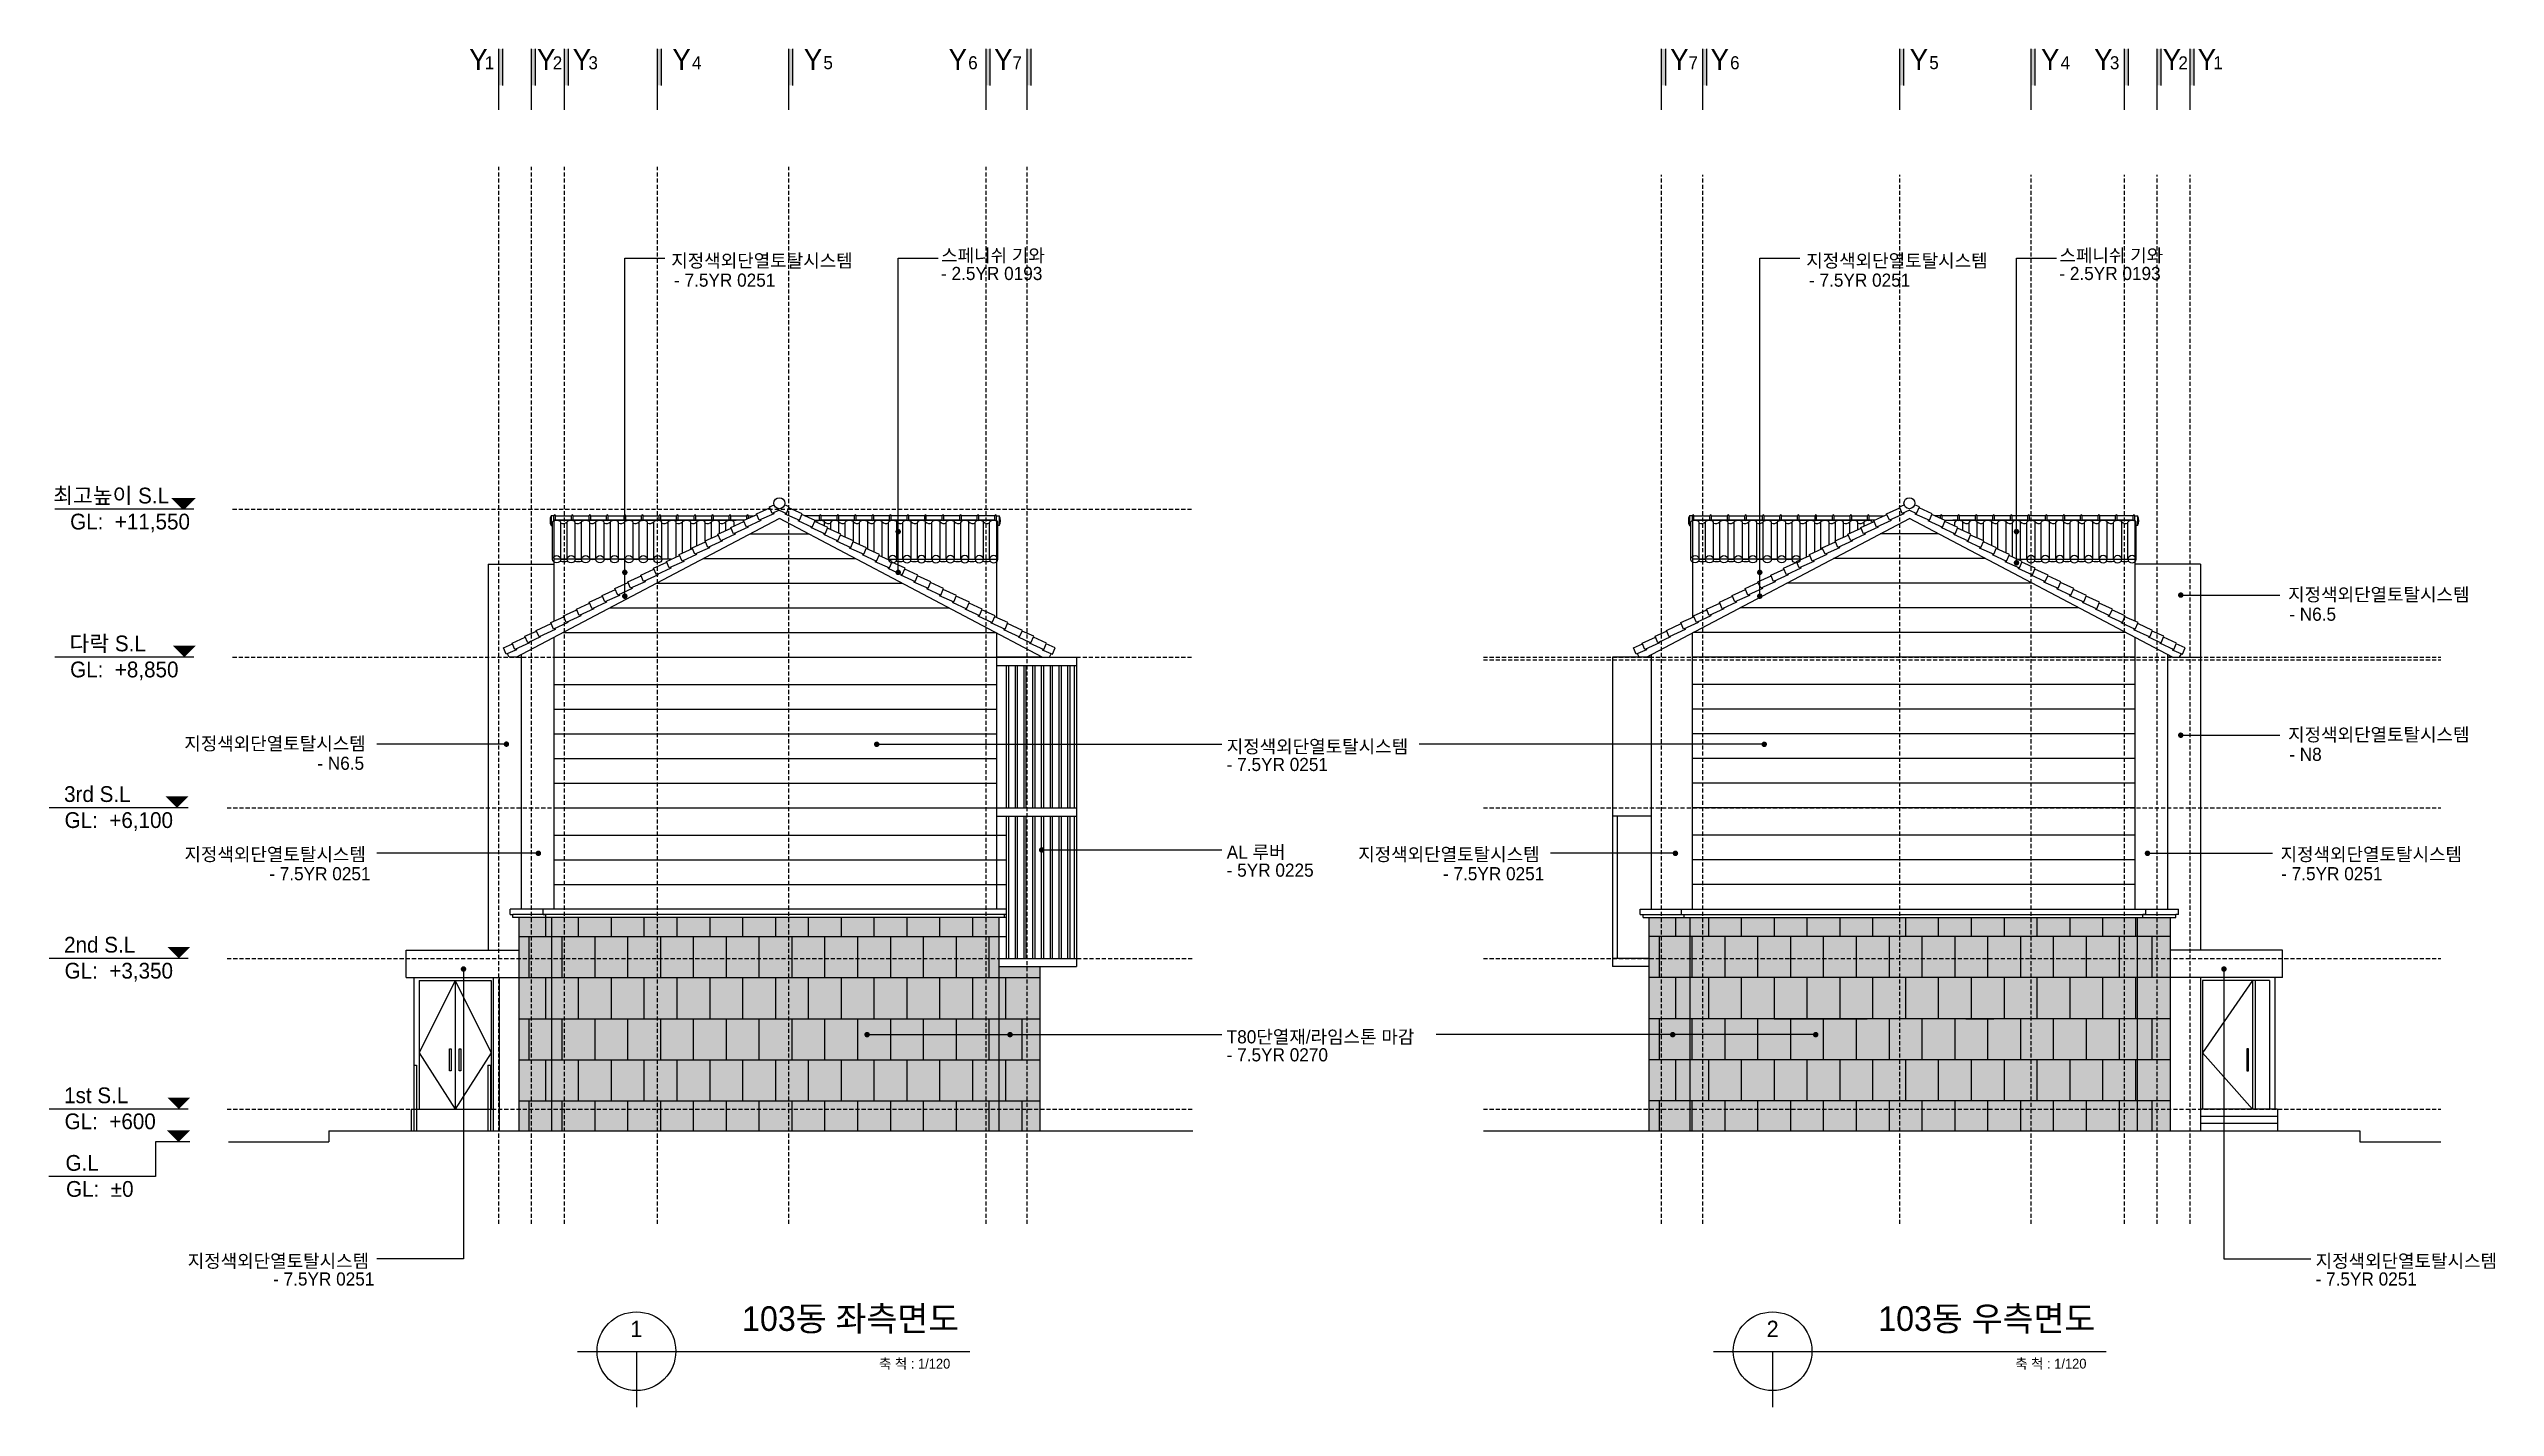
# Model space of a CAD drawing. Extents: x 11416736 to 11582377, y -14295679 to -14163266.
# Drawn here: x 11438231 to 11482905, y -14295389 to -14270593 of the extents above; entities that cross this region are included whole.
import ezdxf
from ezdxf.enums import TextEntityAlignment as Align

# ---------------------------------------------------------------- set-up
doc = ezdxf.new("R2010")
doc.units = 0
doc.header["$LTSCALE"] = 50
doc.header["$MEASUREMENT"] = 0
doc.linetypes.add('HIDDEN', pattern=[0.375, 0.25, -0.125])
for name, color, linetype in [('! 01 진한선', 2, 'CONTINUOUS'), ('! 02 중간선_01', 3, 'CONTINUOUS'), ('! 03 중간선_02', 145, 'CONTINUOUS'), ('! 04 가는선_01', 253, 'CONTINUOUS'), ('! 05 가는선_02', 252, 'CONTINUOUS'), ('! 06 중심선', 11, 'CONTINUOUS'), ('! 12 지시선_안내선', 252, 'CONTINUOUS'), ('! 16 HAT', 251, 'CONTINUOUS'), ('! 22 text 진한선', 7, 'CONTINUOUS'), ('! 23 text 여린선', 252, 'CONTINUOUS'), ('! 30 스크린 15', 15, 'CONTINUOUS'), ('! 30 스크린 40', 53, 'CONTINUOUS'), ('TEX', 3, 'CONTINUOUS')]:
    doc.layers.add(name, color=color, linetype=linetype)
doc.styles.add('굴림', font='Gulim.ttf')

msp = doc.modelspace()

# ---------------------------------------------------------------- texts
at = {"layer": '! 22 text 진한선', "color": 3, "linetype": 'Continuous', "style": '굴림'}
for s, height, p in [('Y', 380.2, (11446075.2, -14270787)), ('1', 237.6, (11446278, -14270844.8)), ('Y', 380.2, (11447313.7, -14270787)), ('2', 237.6, (11447519.3, -14270844.8)), ('Y', 380.2, (11447964.7, -14270787)), ('3', 237.6, (11448170.3, -14270844.8)), ('Y', 380.2, (11449785.6, -14270786.1)), ('4', 237.6, (11450061.7, -14270844)), ('Y', 380.2, (11452185.6, -14270787)), ('5', 237.6, (11452461.7, -14270844.8)), ('Y', 380.2, (11454829.9, -14270787)), ('6', 237.6, (11455106, -14270844.8)), ('Y', 380.2, (11455661.9, -14270787)), ('7', 237.6, (11455915, -14270844.8)), ('Y', 380.2, (11468008.6, -14270787)), ('7', 237.6, (11468261.7, -14270844.8)), ('Y', 380.2, (11468744.8, -14270787)), ('6', 237.6, (11469020.9, -14270844.8)), ('Y', 380.2, (11472382.2, -14270787)), ('5', 237.6, (11472658.3, -14270844.8)), ('Y', 380.2, (11474780.8, -14270786.1)), ('4', 237.6, (11475056.9, -14270844)), ('Y', 380.2, (11475750.8, -14270787)), ('3', 237.6, (11475956.3, -14270844.8)), ('Y', 380.2, (11477002.8, -14270787)), ('2', 237.6, (11477208.3, -14270844.8)), ('Y', 380.2, (11477641.7, -14270787)), ('1', 237.6, (11477844.4, -14270844.8))]:
    msp.add_text(s, height=height, dxfattribs=at).set_placement(p, align=Align.MIDDLE)
at = {"layer": '! 22 text 진한선', "color": 3, "style": '굴림'}
for s, p in [('최고높이 S.L', (11438309.1, -14278891.4)), ('GL:  +11,550', (11438617.9, -14279366.4)), ('다락 S.L', (11438608.4, -14281591.4)), ('GL:  +8,850', (11438617.9, -14282066.4)), ('3rd S.L', (11438508.1, -14284341.4)), ('GL:  +6,100', (11438517.6, -14284816.4)), ('2nd S.L', (11438508.1, -14287091.4)), ('GL:  +3,350', (11438517.6, -14287566.4)), ('1st S.L', (11438508.1, -14289841.4)), ('GL:  +600', (11438517.6, -14290316.4)), ('G.L', (11438534.5, -14291075.4)), ('GL:  %%P0', (11438544, -14291550.5))]:
    msp.add_text(s, height=288, dxfattribs=at).set_placement(p)
at = {"layer": '! 22 text 진한선', "style": '굴림'}
for s, p in [('1', (11448960.1, -14294201.9)), ('2', (11469710.8, -14294201.9))]:
    msp.add_text(s, height=299.6, dxfattribs=at).set_placement(p, align=Align.BOTTOM_CENTER)
for s, height, p in [('103동 좌측면도', 449.46, (11454853.5, -14294133.4)), ('103동 우측면도', 449.46, (11475604.1, -14294133.4)), ('축 척 : 1/120', 179.785, (11454691.8, -14294740.5)), ('축 척 : 1/120', 179.785, (11475442.5, -14294740.5))]:
    msp.add_text(s, height=height, dxfattribs=at).set_placement(p, align=Align.BOTTOM_RIGHT)
at = {"layer": 'TEX', "linetype": 'Continuous', "style": '굴림'}
for s, p in [('지정색외단열토탈시스템', (11449596.7, -14274579.8)), ('- 2.5YR 0193', (11454524, -14274812.2)), ('스페니쉬 기와', (11454524.6, -14274483.4)), ('지정색외단열토탈시스템', (11470324.3, -14274579.8)), ('- 2.5YR 0193', (11474947.3, -14274812.2)), ('스페니쉬 기와', (11474948, -14274483.4)), ('- 7.5YR 0251 ', (11449647.8, -14274933.9)), ('- 7.5YR 0251 ', (11470375.4, -14274933.9)), ('지정색외단열토탈시스템', (11479124.8, -14280673.3)), ('- N6.5', (11479145.7, -14281033.2)), ('지정색외단열토탈시스템', (11479124.8, -14283231.5)), ('지정색외단열토탈시스템', (11440703.2, -14283394.8)), ('- N6.5', (11443132.6, -14283754.7)), ('- 7.5YR 0251 ', (11459740.3, -14283776.9)), ('지정색외단열토탈시스템', (11459740.9, -14283448.2)), ('- N8', (11479145.7, -14283591.4)), ('지정색외단열토탈시스템', (11440706, -14285417.3)), ('AL 루버', (11459740.9, -14285377.4)), ('지정색외단열토탈시스템', (11462142.2, -14285417.3)), ('지정색외단열토탈시스템', (11478987.5, -14285417.3)), ('- 7.5YR 0251 ', (11442254.3, -14285771.4)), ('- 5YR 0225', (11459740.3, -14285706.1)), ('- 7.5YR 0251 ', (11463690.4, -14285771.4)), ('- 7.5YR 0251 ', (11478998.6, -14285771.4)), ('T80단열재/라임스톤 마감', (11459740.9, -14288748.9)), ('- 7.5YR 0270', (11459740.3, -14289077.6)), ('지정색외단열토탈시스템', (11440765.1, -14292841.9)), ('지정색외단열토탈시스템', (11479627.3, -14292841.9)), ('- 7.5YR 0251 ', (11442325.1, -14293170.6)), ('- 7.5YR 0251 ', (11479626.7, -14293170.6))]:
    msp.add_text(s, height=240, dxfattribs=at).set_placement(p)

# ---------------------------------------------------------------- blocks, each defined once
blk = doc.blocks.new('A$C779E0F70')
at = {"layer": '! 05 가는선_02', "ltscale": 30}
for p, q in [((-1280, 2600), (-1280, 0)), ((-1240, 2600), (-1240, 0)), ((-1120, 2600), (-1120, 0)), ((-1080, 2600), (-1080, 0)), ((-960, 2600), (-960, 0)), ((-920, 2600), (-920, 0)), ((-800, 2600), (-800, 0)), ((-760, 2600), (-760, 0)), ((-640, 2600), (-640, 0)), ((-600, 2600), (-600, 0)), ((-480, 2600), (-480, 0)), ((-440, 2600), (-440, 0)), ((-320, 2600), (-320, 0)), ((-280, 2600), (-280, 0)), ((-160, 2600), (-160, 0)), ((-120, 2600), (-120, 0)), ((-40, 2600), (-40, 0)), ((0, 2600), (0, 0))]:
    blk.add_line(p, q, dxfattribs=at)

# ---------------------------------------------------------------- hatches: boundary and pattern name
at = {"layer": '! 30 스크린 15', "ltscale": 30}
h = msp.add_hatch(color=17, dxfattribs=at)
h.dxf.hatch_style = 1
h.paths.add_polyline_path([(11447410.1, -14286448.3), (11447305.1, -14286448.3), (11446810.1, -14286448.3), (11446810.1, -14290348.3), (11447410.1, -14290348.3)])
h = msp.add_hatch(color=17, dxfattribs=at)
h.dxf.hatch_style = 1
h.paths.add_polyline_path([(11467448.7, -14286448.3), (11468094.1, -14286448.3), (11468199.1, -14286448.3), (11468199.1, -14290348.3), (11467448.7, -14290348.3)])
h = msp.add_hatch(color=17, dxfattribs=at)
h.dxf.hatch_style = 1
h.paths.add_polyline_path([(11476369.1, -14286448.3), (11476474.1, -14286448.3), (11476969.1, -14286448.3), (11476969.1, -14290348.3), (11476369.1, -14290348.3)])
h = msp.add_hatch(color=17, dxfattribs=at)
h.dxf.hatch_style = 1
h.paths.add_polyline_path([(11456330.5, -14287348.3), (11455580.1, -14287348.3), (11455580.1, -14290348.3), (11456330.5, -14290348.3)])
at = {"layer": '! 30 스크린 40', "ltscale": 30}
h = msp.add_hatch(color=256, dxfattribs=at)
h.dxf.hatch_style = 1
h.paths.add_polyline_path([(11455580.1, -14286448.3), (11447410.1, -14286448.3), (11447410.1, -14290348.3), (11455580.1, -14290348.3)])
h = msp.add_hatch(color=256, dxfattribs=at)
h.dxf.hatch_style = 1
h.paths.add_polyline_path([(11468199.1, -14286448.3), (11476369.1, -14286448.3), (11476369.1, -14290348.3), (11468199.1, -14290348.3)])

# ---------------------------------------------------------------- linework, layer by layer
at = {"layer": '! 01 진한선', "ltscale": 30}
for p, q in [((11446766.9, -14281698.3), (11451570.1, -14279167.8)), ((11456373.6, -14281698.3), (11451570.5, -14279167.8)), ((11467405.6, -14281698.3), (11472208.7, -14279167.8)), ((11477012.3, -14281698.3), (11472209.1, -14279167.8)), ((11455535.1, -14281256.5), (11455535.1, -14286298.3)), ((11468244.1, -14281256.5), (11468244.1, -14286298.3)), ((11446636.7, -14281698.3), (11446603.6, -14281635.5)), ((11446766.9, -14281698.3), (11446636.7, -14281698.3)), ((11447455.1, -14281335.7), (11447455.1, -14286298.3)), ((11456373.6, -14281698.3), (11456503.8, -14281698.3)), ((11456503.8, -14281698.3), (11456536.9, -14281635.5)), ((11467275.4, -14281698.3), (11467242.3, -14281635.5)), ((11467405.6, -14281698.3), (11467275.4, -14281698.3)), ((11476324.1, -14281335.7), (11476324.1, -14286298.3)), ((11477012.3, -14281698.3), (11477142.5, -14281698.3)), ((11477142.5, -14281698.3), (11477175.6, -14281635.5)), ((11455715.1, -14286298.3), (11447255.1, -14286298.3)), ((11447255.1, -14286398.3), (11447255.1, -14286298.3)), ((11447255.1, -14286398.3), (11447305.1, -14286398.3)), ((11447305.1, -14286448.3), (11447305.1, -14286398.3)), ((11455685.1, -14286448.3), (11447305.1, -14286448.3)), ((11447410.1, -14286448.3), (11447410.1, -14290348.3)), ((11455580.1, -14286448.3), (11455580.1, -14290348.3)), ((11455715.1, -14286398.3), (11455685.1, -14286398.3)), ((11455685.1, -14286448.3), (11455685.1, -14286398.3)), ((11468044.1, -14286298.3), (11476524.1, -14286298.3)), ((11468044.1, -14286398.3), (11468044.1, -14286298.3)), ((11468044.1, -14286398.3), (11468094.1, -14286398.3)), ((11468094.1, -14286448.3), (11468094.1, -14286398.3)), ((11468094.1, -14286448.3), (11476474.1, -14286448.3)), ((11468199.1, -14286448.3), (11468199.1, -14290348.3)), ((11476369.1, -14286448.3), (11476369.1, -14290348.3)), ((11476524.1, -14286398.3), (11476474.1, -14286398.3)), ((11476474.1, -14286448.3), (11476474.1, -14286398.3)), ((11476524.1, -14286398.3), (11476524.1, -14286298.3)), ((11444755.1, -14287048.3), (11446810.1, -14287048.3)), ((11444755.1, -14287548.3), (11444755.1, -14287048.3)), ((11444755.1, -14287548.3), (11446810.1, -14287548.3))]:
    msp.add_line(p, q, dxfattribs=at)
at = {"layer": '! 01 진한선', "color": 7, "linetype": 'Continuous'}
for p, q in [((11441511.9, -14290548.3), (11443345.1, -14290548.3)), ((11443345.1, -14290348.3), (11459120.4, -14290348.3)), ((11443345.1, -14290348.3), (11443345.1, -14290548.3)), ((11464429.4, -14290348.3), (11480434.1, -14290348.3)), ((11480434.1, -14290348.3), (11480434.1, -14290548.3)), ((11480434.1, -14290548.3), (11481912.6, -14290548.3))]:
    msp.add_line(p, q, dxfattribs=at)
at = {"layer": '! 02 중간선_01'}
for p, q in [((11446855.1, -14281651.8), (11446855.1, -14286298.3)), ((11467493.7, -14281651.8), (11467493.7, -14286298.3)), ((11476924.1, -14281651.8), (11476924.1, -14286298.3)), ((11447255.1, -14286298.3), (11446655.1, -14286298.3)), ((11446655.1, -14286398.3), (11446655.1, -14286298.3)), ((11446655.1, -14286398.3), (11446705.1, -14286398.3)), ((11446705.1, -14286448.3), (11446705.1, -14286398.3)), ((11447305.1, -14286448.3), (11446705.1, -14286448.3)), ((11446810.1, -14286448.3), (11446810.1, -14290348.3)), ((11455715.1, -14286448.3), (11455685.1, -14286448.3)), ((11467293.7, -14286398.3), (11467293.7, -14286298.3)), ((11467293.7, -14286298.3), (11468044.1, -14286298.3)), ((11467293.7, -14286398.3), (11467343.7, -14286398.3)), ((11467343.7, -14286448.3), (11467343.7, -14286398.3)), ((11467343.7, -14286448.3), (11468094.1, -14286448.3)), ((11467448.7, -14286448.3), (11467448.7, -14290348.3)), ((11476474.1, -14286448.3), (11477074.1, -14286448.3)), ((11476524.1, -14286298.3), (11477124.1, -14286298.3)), ((11476969.1, -14286448.3), (11476969.1, -14290348.3)), ((11477124.1, -14286398.3), (11477074.1, -14286398.3)), ((11477074.1, -14286448.3), (11477074.1, -14286398.3)), ((11477124.1, -14286398.3), (11477124.1, -14286298.3)), ((11456330.5, -14287348.3), (11456330.5, -14290348.3))]:
    msp.add_line(p, q, dxfattribs=at)
at = {"layer": '! 03 중간선_02', "ltscale": 30}
for p, q in [((11446255.1, -14279998.3), (11446255.1, -14287048.3)), ((11446255.1, -14279998.3), (11447455.1, -14279998.3)), ((11477524.1, -14279998.3), (11476324.5, -14279998.3)), ((11477524.1, -14279998.3), (11477524.1, -14287048.3)), ((11455535.1, -14281698.3), (11456995.1, -14281698.3)), ((11456995.1, -14281698.3), (11456995.1, -14281848.3)), ((11467493.7, -14281698.3), (11466784.1, -14281698.3)), ((11466784.1, -14281698.3), (11466784.1, -14284598.3)), ((11455535.1, -14281848.3), (11456995.1, -14281848.3)), ((11455535.1, -14284448.3), (11456995.1, -14284448.3)), ((11455535.1, -14284598.3), (11456995.1, -14284598.3)), ((11456995.1, -14284448.3), (11456995.1, -14284598.3)), ((11467493.7, -14284598.3), (11466784.1, -14284598.3)), ((11479024.1, -14287048.3), (11476969.1, -14287048.3)), ((11479024.1, -14287548.3), (11479024.1, -14287048.3)), ((11444895.1, -14287548.3), (11444895.1, -14289948.3)), ((11446455.1, -14287548.3), (11446455.1, -14290348.3)), ((11455580.1, -14287198.3), (11456995.1, -14287198.3)), ((11455580.1, -14287348.3), (11456995.1, -14287348.3)), ((11456995.1, -14287198.3), (11456995.1, -14287348.3)), ((11467448.7, -14287198.3), (11466784.1, -14287198.3)), ((11466784.1, -14287198.3), (11466784.1, -14287348.3)), ((11467448.7, -14287348.3), (11466784.1, -14287348.3)), ((11479024.1, -14287548.3), (11476969.1, -14287548.3)), ((11477524.1, -14287548.3), (11477524.1, -14290348.3))]:
    msp.add_line(p, q, dxfattribs=at)
at = {"layer": '! 03 중간선_02'}
for points in [[(11451462.5, -14279063.3), (11451469.3, -14279078.4), (11451203.9, -14279198.2), (11451153, -14279079.8), (11451394.4, -14278970.6)], [(11451570.3, -14279014.6), (11451438.9, -14279074), (11451388, -14278955.6), (11451474.5, -14278916.4)], [(11451570.3, -14279014.6), (11451701.7, -14279074), (11451752.6, -14278955.6), (11451666, -14278916.4)], [(11451678.1, -14279063.3), (11451671.3, -14279078.4), (11451936.6, -14279198.2), (11451987.5, -14279079.8), (11451746.1, -14278970.6)], [(11472101.1, -14279063.3), (11472107.9, -14279078.4), (11471842.6, -14279198.2), (11471791.7, -14279079.8), (11472033.1, -14278970.6)], [(11472208.9, -14279014.6), (11472077.5, -14279074), (11472026.6, -14278955.6), (11472113.2, -14278916.4)], [(11472208.9, -14279014.6), (11472340.3, -14279074), (11472391.2, -14278955.6), (11472304.7, -14278916.4)], [(11472316.7, -14279063.3), (11472309.9, -14279078.4), (11472575.3, -14279198.2), (11472626.2, -14279079.8), (11472384.8, -14278970.6)], [(11450522.8, -14279560.3), (11450529.6, -14279575.4), (11450264.3, -14279695.2), (11450213.4, -14279576.8), (11450454.8, -14279467.6)], [(11450757.7, -14279436.1), (11450764.5, -14279451.1), (11450499.2, -14279571), (11450448.3, -14279452.6), (11450689.7, -14279343.4)], [(11450992.6, -14279311.8), (11450999.4, -14279326.9), (11450734.1, -14279446.7), (11450683.2, -14279328.3), (11450924.6, -14279219.1)], [(11451227.5, -14279187.6), (11451234.4, -14279202.6), (11450969, -14279322.5), (11450918.1, -14279204.1), (11451159.5, -14279094.9)], [(11451913, -14279187.6), (11451906.2, -14279202.6), (11452171.5, -14279322.5), (11452222.4, -14279204.1), (11451981, -14279094.9)], [(11452147.9, -14279311.8), (11452141.1, -14279326.9), (11452406.4, -14279446.7), (11452457.3, -14279328.3), (11452215.9, -14279219.1)], [(11452382.8, -14279436.1), (11452376, -14279451.1), (11452641.3, -14279571), (11452692.2, -14279452.6), (11452450.9, -14279343.4)], [(11452617.7, -14279560.3), (11452610.9, -14279575.4), (11452876.3, -14279695.2), (11452927.2, -14279576.8), (11452685.8, -14279467.6)], [(11471161.5, -14279560.3), (11471168.3, -14279575.4), (11470902.9, -14279695.2), (11470852, -14279576.8), (11471093.4, -14279467.6)], [(11471396.4, -14279436.1), (11471403.2, -14279451.1), (11471137.9, -14279571), (11471087, -14279452.6), (11471328.3, -14279343.4)], [(11471631.3, -14279311.8), (11471638.1, -14279326.9), (11471372.8, -14279446.7), (11471321.9, -14279328.3), (11471563.3, -14279219.1)], [(11471866.2, -14279187.6), (11471873, -14279202.6), (11471607.7, -14279322.5), (11471556.8, -14279204.1), (11471798.2, -14279094.9)], [(11472551.7, -14279187.6), (11472544.8, -14279202.6), (11472810.2, -14279322.5), (11472861.1, -14279204.1), (11472619.7, -14279094.9)], [(11472786.6, -14279311.8), (11472779.8, -14279326.9), (11473045.1, -14279446.7), (11473096, -14279328.3), (11472854.6, -14279219.1)], [(11473021.5, -14279436.1), (11473014.7, -14279451.1), (11473280, -14279571), (11473330.9, -14279452.6), (11473089.5, -14279343.4)], [(11473256.4, -14279560.3), (11473249.6, -14279575.4), (11473514.9, -14279695.2), (11473565.8, -14279576.8), (11473324.4, -14279467.6)], [(11449583.2, -14280057.3), (11449590, -14280072.4), (11449324.6, -14280192.2), (11449273.7, -14280073.8), (11449515.1, -14279964.6)], [(11449818.1, -14279933.1), (11449824.9, -14279948.1), (11449559.5, -14280068), (11449508.6, -14279949.6), (11449750, -14279840.4)], [(11450053, -14279808.8), (11450059.8, -14279823.9), (11449794.5, -14279943.7), (11449743.6, -14279825.3), (11449984.9, -14279716.1)], [(11450287.9, -14279684.6), (11450294.7, -14279699.6), (11450029.4, -14279819.5), (11449978.5, -14279701.1), (11450219.9, -14279591.9)], [(11452852.7, -14279684.6), (11452845.8, -14279699.6), (11453111.2, -14279819.5), (11453162.1, -14279701.1), (11452920.7, -14279591.9)], [(11453087.6, -14279808.8), (11453080.8, -14279823.9), (11453346.1, -14279943.7), (11453397, -14279825.3), (11453155.6, -14279716.1)], [(11453322.5, -14279933.1), (11453315.7, -14279948.1), (11453581, -14280068), (11453631.9, -14279949.6), (11453390.5, -14279840.4)], [(11453557.4, -14280057.3), (11453550.6, -14280072.4), (11453815.9, -14280192.2), (11453866.8, -14280073.8), (11453625.4, -14279964.6)], [(11470221.8, -14280057.3), (11470228.6, -14280072.4), (11469963.3, -14280192.2), (11469912.4, -14280073.8), (11470153.8, -14279964.6)], [(11470456.7, -14279933.1), (11470463.5, -14279948.1), (11470198.2, -14280068), (11470147.3, -14279949.6), (11470388.7, -14279840.4)], [(11470691.6, -14279808.8), (11470698.4, -14279823.9), (11470433.1, -14279943.7), (11470382.2, -14279825.3), (11470623.6, -14279716.1)], [(11470926.5, -14279684.6), (11470933.4, -14279699.6), (11470668, -14279819.5), (11470617.1, -14279701.1), (11470858.5, -14279591.9)], [(11473491.3, -14279684.6), (11473484.5, -14279699.6), (11473749.8, -14279819.5), (11473800.7, -14279701.1), (11473559.3, -14279591.9)], [(11473726.2, -14279808.8), (11473719.4, -14279823.9), (11473984.7, -14279943.7), (11474035.6, -14279825.3), (11473794.3, -14279716.1)], [(11473961.1, -14279933.1), (11473954.3, -14279948.1), (11474219.7, -14280068), (11474270.6, -14279949.6), (11474029.2, -14279840.4)], [(11474196.1, -14280057.3), (11474189.2, -14280072.4), (11474454.6, -14280192.2), (11474505.5, -14280073.8), (11474264.1, -14279964.6)], [(11448878.4, -14280430.1), (11448885.2, -14280445.1), (11448619.9, -14280565), (11448569, -14280446.6), (11448810.4, -14280337.4)], [(11449113.3, -14280305.8), (11449120.1, -14280320.9), (11448854.8, -14280440.7), (11448803.9, -14280322.3), (11449045.3, -14280213.1)], [(11449348.2, -14280181.6), (11449355, -14280196.6), (11449089.7, -14280316.5), (11449038.8, -14280198.1), (11449280.2, -14280088.9)], [(11453792.3, -14280181.6), (11453785.5, -14280196.6), (11454050.8, -14280316.5), (11454101.7, -14280198.1), (11453860.3, -14280088.9)], [(11454027.2, -14280305.8), (11454020.4, -14280320.9), (11454285.7, -14280440.7), (11454336.6, -14280322.3), (11454095.3, -14280213.1)], [(11454262.1, -14280430.1), (11454255.3, -14280445.1), (11454520.7, -14280565), (11454571.6, -14280446.6), (11454330.2, -14280337.4)], [(11469517.1, -14280430.1), (11469523.9, -14280445.1), (11469258.5, -14280565), (11469207.7, -14280446.6), (11469449, -14280337.4)], [(11469752, -14280305.8), (11469758.8, -14280320.9), (11469493.5, -14280440.7), (11469442.6, -14280322.3), (11469683.9, -14280213.1)], [(11469986.9, -14280181.6), (11469993.7, -14280196.6), (11469728.4, -14280316.5), (11469677.5, -14280198.1), (11469918.9, -14280088.9)], [(11474431, -14280181.6), (11474424.2, -14280196.6), (11474689.5, -14280316.5), (11474740.4, -14280198.1), (11474499, -14280088.9)], [(11474665.9, -14280305.8), (11474659.1, -14280320.9), (11474924.4, -14280440.7), (11474975.3, -14280322.3), (11474733.9, -14280213.1)], [(11474900.8, -14280430.1), (11474894, -14280445.1), (11475159.3, -14280565), (11475210.2, -14280446.6), (11474968.8, -14280337.4)], [(11447938.8, -14280927.1), (11447945.6, -14280942.1), (11447680.2, -14281062), (11447629.3, -14280943.6), (11447870.7, -14280834.4)], [(11448173.7, -14280802.8), (11448180.5, -14280817.9), (11447915.2, -14280937.7), (11447864.3, -14280819.3), (11448105.6, -14280710.1)], [(11448408.6, -14280678.6), (11448415.4, -14280693.6), (11448150.1, -14280813.5), (11448099.2, -14280695.1), (11448340.5, -14280585.9)], [(11448643.5, -14280554.3), (11448650.3, -14280569.4), (11448385, -14280689.2), (11448334.1, -14280570.8), (11448575.5, -14280461.6)], [(11454497.1, -14280554.3), (11454490.2, -14280569.4), (11454755.6, -14280689.2), (11454806.5, -14280570.8), (11454565.1, -14280461.6)], [(11454732, -14280678.6), (11454725.2, -14280693.6), (11454990.5, -14280813.5), (11455041.4, -14280695.1), (11454800, -14280585.9)], [(11454966.9, -14280802.8), (11454960.1, -14280817.9), (11455225.4, -14280937.7), (11455276.3, -14280819.3), (11455034.9, -14280710.1)], [(11455201.8, -14280927.1), (11455195, -14280942.1), (11455460.3, -14281062), (11455511.2, -14280943.6), (11455269.8, -14280834.4)], [(11468577.4, -14280927.1), (11468584.2, -14280942.1), (11468318.9, -14281062), (11468268, -14280943.6), (11468509.4, -14280834.4)], [(11468812.3, -14280802.8), (11468819.1, -14280817.9), (11468553.8, -14280937.7), (11468502.9, -14280819.3), (11468744.3, -14280710.1)], [(11469047.2, -14280678.6), (11469054, -14280693.6), (11468788.7, -14280813.5), (11468737.8, -14280695.1), (11468979.2, -14280585.9)], [(11469282.2, -14280554.3), (11469289, -14280569.4), (11469023.6, -14280689.2), (11468972.7, -14280570.8), (11469214.1, -14280461.6)], [(11475135.7, -14280554.3), (11475128.9, -14280569.4), (11475394.2, -14280689.2), (11475445.1, -14280570.8), (11475203.7, -14280461.6)], [(11475370.6, -14280678.6), (11475363.8, -14280693.6), (11475629.1, -14280813.5), (11475680, -14280695.1), (11475438.7, -14280585.9)], [(11475605.5, -14280802.8), (11475598.7, -14280817.9), (11475864.1, -14280937.7), (11475915, -14280819.3), (11475673.6, -14280710.1)], [(11475840.5, -14280927.1), (11475833.6, -14280942.1), (11476099, -14281062), (11476149.9, -14280943.6), (11475908.5, -14280834.4)], [(11447209.3, -14281329.1), (11446975.5, -14281434.7), (11446924.6, -14281316.3), (11447136.3, -14281220.5)], [(11447468.9, -14281175.6), (11447475.7, -14281190.6), (11447182.3, -14281327.5), (11447131.4, -14281209.1), (11447400.9, -14281082.9)], [(11447703.8, -14281051.3), (11447710.6, -14281066.4), (11447445.3, -14281186.2), (11447394.4, -14281067.8), (11447635.8, -14280958.6)], [(11455436.7, -14281051.3), (11455429.9, -14281066.4), (11455695.2, -14281186.2), (11455746.1, -14281067.8), (11455504.7, -14280958.6)], [(11455671.6, -14281175.6), (11455664.8, -14281190.6), (11455958.2, -14281327.5), (11456009.1, -14281209.1), (11455739.7, -14281082.9)], [(11455931.2, -14281329.1), (11456165.1, -14281434.7), (11456216, -14281316.3), (11456004.2, -14281220.5)], [(11467848, -14281329.1), (11467614.2, -14281434.7), (11467563.3, -14281316.3), (11467775, -14281220.5)], [(11468107.6, -14281175.6), (11468114.4, -14281190.6), (11467821, -14281327.5), (11467770.1, -14281209.1), (11468039.5, -14281082.9)], [(11468342.5, -14281051.3), (11468349.3, -14281066.4), (11468084, -14281186.2), (11468033.1, -14281067.8), (11468274.5, -14280958.6)], [(11476075.4, -14281051.3), (11476068.6, -14281066.4), (11476333.9, -14281186.2), (11476384.8, -14281067.8), (11476143.4, -14280958.6)], [(11476310.3, -14281175.6), (11476303.5, -14281190.6), (11476596.9, -14281327.5), (11476647.8, -14281209.1), (11476378.3, -14281082.9)], [(11476569.9, -14281329.1), (11476803.7, -14281434.7), (11476854.6, -14281316.3), (11476642.9, -14281220.5)], [(11446764.2, -14281548.3), (11446771, -14281563.4), (11446582.3, -14281644.7), (11446531.4, -14281526.3), (11446696.1, -14281455.6)], [(11446999.1, -14281424.1), (11447005.9, -14281439.1), (11446740.6, -14281559), (11446689.7, -14281440.6), (11446931.1, -14281331.4)], [(11456141.5, -14281424.1), (11456134.6, -14281439.1), (11456400, -14281559), (11456450.9, -14281440.6), (11456209.5, -14281331.4)], [(11456376.4, -14281548.3), (11456369.6, -14281563.4), (11456558.2, -14281644.7), (11456609.1, -14281526.3), (11456444.4, -14281455.6)], [(11467402.8, -14281548.3), (11467409.6, -14281563.4), (11467221, -14281644.7), (11467170.1, -14281526.3), (11467334.8, -14281455.6)], [(11467637.8, -14281424.1), (11467644.6, -14281439.1), (11467379.2, -14281559), (11467328.3, -14281440.6), (11467569.7, -14281331.4)], [(11476780.1, -14281424.1), (11476773.3, -14281439.1), (11477038.6, -14281559), (11477089.5, -14281440.6), (11476848.1, -14281331.4)], [(11477015, -14281548.3), (11477008.2, -14281563.4), (11477196.9, -14281644.7), (11477247.8, -14281526.3), (11477083.1, -14281455.6)]]:
    msp.add_lwpolyline(points, dxfattribs=at)
for centre in [(11451570.3, -14278886.3), (11451570.3, -14278886.3), (11472208.9, -14278886.3), (11472208.9, -14278886.3)]:
    msp.add_circle(centre, 100.4, dxfattribs=at)
for centre, radius, start, end in [((11447637, -14279691.3), 262.5, 255.06598, 284.93402), ((11447637, -14279691.3), 221.9, 255.11552, 284.88448), ((11447900.6, -14279691.3), 262.5, 255.06598, 284.93402), ((11447900.6, -14279691.3), 221.9, 255.11552, 284.88448), ((11448164.3, -14279691.3), 221.9, 255.11552, 284.88448), ((11448427.9, -14279691.3), 221.9, 255.11552, 284.88448), ((11448691.6, -14279691.3), 221.9, 255.11552, 284.88448), ((11448955.3, -14279691.3), 221.9, 255.11552, 284.88448), ((11449218.9, -14279691.3), 221.9, 255.11552, 284.88448), ((11453771.2, -14279691.3), 262.5, 255.06598, 284.93402), ((11453771.2, -14279691.3), 221.9, 255.11552, 284.88448), ((11454034.9, -14279691.3), 262.5, 255.06598, 284.93402), ((11454034.9, -14279691.3), 221.9, 255.11552, 284.88448), ((11454298.6, -14279691.3), 262.5, 255.06598, 284.93402), ((11454298.6, -14279691.3), 221.9, 255.11552, 284.88448), ((11454562.2, -14279691.3), 262.5, 255.06598, 284.93402), ((11454562.2, -14279691.3), 221.9, 255.11552, 284.88448), ((11454825.9, -14279691.3), 262.5, 255.06598, 284.93402), ((11454825.9, -14279691.3), 221.9, 255.11552, 284.88448), ((11455089.5, -14279691.3), 262.5, 255.06598, 284.93402), ((11455089.5, -14279691.3), 221.9, 255.11552, 284.88448), ((11455353.2, -14279691.3), 262.5, 255.06598, 284.93402), ((11455353.2, -14279691.3), 221.9, 255.11552, 284.88448), ((11468426.4, -14279691.3), 262.5, 255.06598, 284.93402), ((11468426.4, -14279691.3), 221.9, 255.11552, 284.88448), ((11468690.1, -14279691.3), 262.5, 255.06598, 284.93402), ((11468690.1, -14279691.3), 221.9, 255.11552, 284.88448), ((11468953.7, -14279691.3), 262.5, 255.06598, 284.93402), ((11468953.7, -14279691.3), 221.9, 255.11552, 284.88448), ((11469217.4, -14279691.3), 262.5, 255.06598, 284.93402), ((11469217.4, -14279691.3), 221.9, 255.11552, 284.88448), ((11469481.1, -14279691.3), 221.9, 255.11552, 284.88448), ((11469744.7, -14279691.3), 221.9, 255.11552, 284.88448), ((11470008.4, -14279691.3), 221.9, 255.11552, 284.88448), ((11474560.7, -14279691.3), 262.5, 255.06598, 284.93402), ((11474560.7, -14279691.3), 221.9, 255.11552, 284.88448), ((11474824.4, -14279691.3), 262.5, 255.06598, 284.93402), ((11474824.4, -14279691.3), 221.9, 255.11552, 284.88448), ((11475088, -14279691.3), 262.5, 255.06598, 284.93402), ((11475088, -14279691.3), 221.9, 255.11552, 284.88448), ((11475351.7, -14279691.3), 262.5, 255.06598, 284.93402), ((11475351.7, -14279691.3), 221.9, 255.11552, 284.88448), ((11475615.3, -14279691.3), 262.5, 255.06598, 284.93402), ((11475615.3, -14279691.3), 221.9, 255.11552, 284.88448), ((11475879, -14279691.3), 262.5, 255.06598, 284.93402), ((11475879, -14279691.3), 221.9, 255.11552, 284.88448), ((11476142.7, -14279691.3), 262.5, 255.06598, 284.93402), ((11476142.7, -14279691.3), 221.9, 255.11552, 284.88448)]:
    msp.add_arc(centre, radius, start, end, dxfattribs=at)
for centre in [(11447505.1, -14279910.3), (11447768.8, -14279910.3), (11448032.4, -14279910.3), (11448296.1, -14279910.3), (11448559.8, -14279910.3), (11448823.4, -14279910.3), (11449087.1, -14279910.3), (11449350.7, -14279910.3), (11468294.6, -14279910.3), (11468558.3, -14279910.3), (11468821.9, -14279910.3), (11469085.6, -14279910.3), (11469349.2, -14279910.3), (11469612.9, -14279910.3), (11469876.6, -14279910.3), (11470140.2, -14279910.3)]:
    msp.add_ellipse(centre, major_axis=(75, 0), ratio=0.8918919, dxfattribs=at)
at = {"layer": '! 03 중간선_02', "extrusion": (0, 0, -1)}
for centre in [(11453639.4, -14279910.3), (11453903.1, -14279910.3), (11454166.7, -14279910.3), (11454430.4, -14279910.3), (11454694.1, -14279910.3), (11454957.7, -14279910.3), (11455221.4, -14279910.3), (11455485, -14279910.3), (11474428.9, -14279910.3), (11474692.5, -14279910.3), (11474956.2, -14279910.3), (11475219.9, -14279910.3), (11475483.5, -14279910.3), (11475747.2, -14279910.3), (11476010.8, -14279910.3), (11476274.5, -14279910.3)]:
    msp.add_ellipse(centre, major_axis=(-75, 0), ratio=0.8918919, dxfattribs=at)
at = {"layer": '! 04 가는선_01'}
for p, q in [((11447402.5, -14279115.4), (11447402.5, -14279296.3)), ((11447455.1, -14279115.4), (11447402.5, -14279115.4)), ((11447402.5, -14279296.3), (11447430.1, -14279296.3)), ((11447430.1, -14279910.3), (11447430.1, -14279229.4)), ((11447455.1, -14279198.3), (11447455.1, -14279115.4)), ((11447455.1, -14279198.3), (11447455.1, -14281040.4)), ((11450930.9, -14279198.3), (11447455.1, -14279198.3)), ((11450780.6, -14279198.3), (11447455.1, -14279198.3)), ((11447485.1, -14279115.4), (11447775.1, -14279115.4)), ((11447485.1, -14279198.3), (11447485.1, -14279115.4)), ((11447485.1, -14279198.3), (11447775.1, -14279198.3)), ((11447580.1, -14279905.8), (11447580.1, -14279231)), ((11447693.8, -14279905.8), (11447693.8, -14279229.4)), ((11447775.1, -14279198.3), (11447775.1, -14279115.4)), ((11447805.1, -14279115.4), (11448095.2, -14279115.4)), ((11447805.1, -14279198.3), (11447805.1, -14279115.4)), ((11447805.1, -14279198.3), (11448095.2, -14279198.3)), ((11447843.8, -14279905.8), (11447843.8, -14279231)), ((11447957.4, -14279905.8), (11447957.4, -14279229.4)), ((11448095.2, -14279198.3), (11448095.2, -14279115.4)), ((11448107.4, -14279905.8), (11448107.4, -14279231)), ((11448125.2, -14279115.4), (11448415.2, -14279115.4)), ((11448125.2, -14279198.3), (11448125.2, -14279115.4)), ((11448125.2, -14279198.3), (11448415.2, -14279198.3)), ((11448221.1, -14279905.8), (11448221.1, -14279229.4)), ((11448371.1, -14279905.8), (11448371.1, -14279231)), ((11448415.2, -14279198.3), (11448415.2, -14279115.4)), ((11448445.2, -14279115.4), (11448735.2, -14279115.4)), ((11448445.2, -14279198.3), (11448445.2, -14279115.4)), ((11448445.2, -14279198.3), (11448735.2, -14279198.3)), ((11448484.8, -14279905.8), (11448484.8, -14279229.4)), ((11448634.8, -14279905.8), (11448634.8, -14279231)), ((11448735.2, -14279198.3), (11448735.2, -14279115.4)), ((11448748.4, -14279905.8), (11448748.4, -14279229.4)), ((11448765.2, -14279115.4), (11449055.3, -14279115.4)), ((11448765.2, -14279198.3), (11448765.2, -14279115.4)), ((11448765.2, -14279198.3), (11449055.3, -14279198.3)), ((11448898.4, -14279905.8), (11448898.4, -14279231)), ((11449012.1, -14279905.8), (11449012.1, -14279229.4)), ((11449055.3, -14279198.3), (11449055.3, -14279115.4)), ((11449085.3, -14279115.4), (11449375.3, -14279115.4)), ((11449085.3, -14279198.3), (11449085.3, -14279115.4)), ((11449085.3, -14279198.3), (11449375.3, -14279198.3)), ((11449162.1, -14279905.8), (11449162.1, -14279231)), ((11449275.7, -14279905.8), (11449275.7, -14279229.4)), ((11449375.3, -14279198.3), (11449375.3, -14279115.4)), ((11449405.3, -14279115.4), (11449695.4, -14279115.4)), ((11449405.3, -14279198.3), (11449405.3, -14279115.4)), ((11449405.3, -14279198.3), (11449695.4, -14279198.3)), ((11449425.7, -14279905.8), (11449425.7, -14279231)), ((11449539.4, -14279910.3), (11449539.4, -14279229.4)), ((11449689.4, -14279867.8), (11449689.4, -14279231)), ((11449695.4, -14279198.3), (11449695.4, -14279115.4)), ((11449725.4, -14279115.4), (11450015.4, -14279115.4)), ((11449725.4, -14279198.3), (11449725.4, -14279115.4)), ((11449725.4, -14279198.3), (11450015.4, -14279198.3)), ((11449803.1, -14279798.4), (11449803.1, -14279229.4)), ((11449953.1, -14279730.5), (11449953.1, -14279231)), ((11450015.4, -14279198.3), (11450015.4, -14279115.4)), ((11450045.4, -14279115.4), (11450335.4, -14279115.4)), ((11450045.4, -14279198.3), (11450045.4, -14279115.4)), ((11450045.4, -14279198.3), (11450335.4, -14279198.3)), ((11450066.7, -14279661.1), (11450066.7, -14279229.4)), ((11450216.7, -14279575.3), (11450216.7, -14279231)), ((11450330.4, -14279523.9), (11450330.4, -14279229.4)), ((11450335.4, -14279198.3), (11450335.4, -14279115.4)), ((11450365.4, -14279115.4), (11450655.5, -14279115.4)), ((11450365.4, -14279198.3), (11450365.4, -14279115.4)), ((11450365.4, -14279198.3), (11450655.5, -14279198.3)), ((11450480.4, -14279438.1), (11450480.4, -14279231)), ((11450594.1, -14279386.6), (11450594.1, -14279229.4)), ((11450655.5, -14279198.3), (11450655.5, -14279115.4)), ((11450685.5, -14279115.4), (11450975.5, -14279115.4)), ((11450685.5, -14279198.3), (11450685.5, -14279115.4)), ((11450685.5, -14279198.3), (11450780.6, -14279198.3)), ((11450744.1, -14279232.8), (11450744.1, -14279231)), ((11450744.1, -14279300.8), (11450744.1, -14279231)), ((11450975.5, -14279178.1), (11450975.5, -14279115.4)), ((11451005.5, -14279115.4), (11451114.2, -14279115.4)), ((11451005.5, -14279164.5), (11451005.5, -14279115.4)), ((11452304.7, -14279115.4), (11452026.3, -14279115.4)), ((11452209.6, -14279198.3), (11455535.1, -14279198.3)), ((11452304.7, -14279198.3), (11452304.7, -14279115.4)), ((11452334.7, -14279198.3), (11452334.7, -14279115.4)), ((11452624.7, -14279115.4), (11452334.7, -14279115.4)), ((11452624.7, -14279198.3), (11452334.7, -14279198.3)), ((11452396.1, -14279300.6), (11452396.1, -14279229.4)), ((11452509.8, -14279370), (11452509.8, -14279231)), ((11452624.7, -14279198.3), (11452624.7, -14279115.4)), ((11452654.7, -14279198.3), (11452654.7, -14279115.4)), ((11452944.8, -14279115.4), (11452654.7, -14279115.4)), ((11452944.8, -14279198.3), (11452654.7, -14279198.3)), ((11452659.8, -14279437.9), (11452659.8, -14279229.4)), ((11452773.4, -14279507.3), (11452773.4, -14279231)), ((11452923.4, -14279593.1), (11452923.4, -14279229.4)), ((11452944.8, -14279198.3), (11452944.8, -14279115.4)), ((11452974.8, -14279198.3), (11452974.8, -14279115.4)), ((11453264.8, -14279115.4), (11452974.8, -14279115.4)), ((11453264.8, -14279198.3), (11452974.8, -14279198.3)), ((11453037.1, -14279644.5), (11453037.1, -14279231)), ((11453187.1, -14279730.4), (11453187.1, -14279229.4)), ((11453264.8, -14279198.3), (11453264.8, -14279115.4)), ((11453294.8, -14279198.3), (11453294.8, -14279115.4)), ((11453584.8, -14279115.4), (11453294.8, -14279115.4)), ((11453584.8, -14279198.3), (11453294.8, -14279198.3)), ((11453300.8, -14279781.8), (11453300.8, -14279231)), ((11453450.8, -14279867.6), (11453450.8, -14279229.4)), ((11453564.4, -14279905.8), (11453564.4, -14279231)), ((11453584.8, -14279198.3), (11453584.8, -14279115.4)), ((11453614.8, -14279198.3), (11453614.8, -14279115.4)), ((11453904.9, -14279115.4), (11453614.8, -14279115.4)), ((11453904.9, -14279198.3), (11453614.8, -14279198.3)), ((11453714.4, -14279905.8), (11453714.4, -14279229.4)), ((11453828.1, -14279905.8), (11453828.1, -14279231)), ((11453904.9, -14279198.3), (11453904.9, -14279115.4)), ((11453934.9, -14279198.3), (11453934.9, -14279115.4)), ((11454224.9, -14279115.4), (11453934.9, -14279115.4)), ((11454224.9, -14279198.3), (11453934.9, -14279198.3)), ((11453978.1, -14279905.8), (11453978.1, -14279229.4)), ((11454091.7, -14279905.8), (11454091.7, -14279231)), ((11454224.9, -14279198.3), (11454224.9, -14279115.4)), ((11454241.7, -14279905.8), (11454241.7, -14279229.4)), ((11454254.9, -14279198.3), (11454254.9, -14279115.4)), ((11454545, -14279115.4), (11454254.9, -14279115.4)), ((11454545, -14279198.3), (11454254.9, -14279198.3)), ((11454355.4, -14279905.8), (11454355.4, -14279231)), ((11454505.4, -14279905.8), (11454505.4, -14279229.4)), ((11454545, -14279198.3), (11454545, -14279115.4)), ((11454575, -14279198.3), (11454575, -14279115.4)), ((11454865, -14279115.4), (11454575, -14279115.4)), ((11454865, -14279198.3), (11454575, -14279198.3)), ((11454619.1, -14279905.8), (11454619.1, -14279231)), ((11454769.1, -14279905.8), (11454769.1, -14279229.4)), ((11454865, -14279198.3), (11454865, -14279115.4)), ((11454882.7, -14279905.8), (11454882.7, -14279231)), ((11454895, -14279198.3), (11454895, -14279115.4)), ((11455185, -14279115.4), (11454895, -14279115.4)), ((11455185, -14279198.3), (11454895, -14279198.3)), ((11455032.7, -14279905.8), (11455032.7, -14279229.4)), ((11455146.4, -14279905.8), (11455146.4, -14279231)), ((11455185, -14279198.3), (11455185, -14279115.4)), ((11455215, -14279198.3), (11455215, -14279115.4)), ((11455505.1, -14279115.4), (11455215, -14279115.4)), ((11455505.1, -14279198.3), (11455215, -14279198.3)), ((11455296.4, -14279905.8), (11455296.4, -14279229.4)), ((11455410, -14279905.8), (11455410, -14279231)), ((11455505.1, -14279198.3), (11455505.1, -14279115.4)), ((11455535.1, -14279198.3), (11455535.1, -14279115.4)), ((11455535.1, -14279115.4), (11455587.7, -14279115.4)), ((11455535.1, -14279198.3), (11455535.1, -14280972.3)), ((11455560, -14279910.3), (11455560, -14279229.4)), ((11455587.7, -14279296.3), (11455560, -14279296.3)), ((11455587.7, -14279115.4), (11455587.7, -14279296.3)), ((11468191.9, -14279115.4), (11468191.9, -14279296.3)), ((11468244.5, -14279115.4), (11468191.9, -14279115.4)), ((11468191.9, -14279296.3), (11468219.6, -14279296.3)), ((11468219.6, -14279910.3), (11468219.6, -14279229.4)), ((11468244.5, -14279198.3), (11468244.5, -14279115.4)), ((11468244.5, -14279198.3), (11468244.5, -14280972.3)), ((11471570, -14279198.3), (11468244.5, -14279198.3)), ((11468274.5, -14279115.4), (11468564.6, -14279115.4)), ((11468274.5, -14279198.3), (11468274.5, -14279115.4)), ((11468274.5, -14279198.3), (11468564.6, -14279198.3)), ((11468369.6, -14279905.8), (11468369.6, -14279231)), ((11468483.3, -14279905.8), (11468483.3, -14279229.4)), ((11468564.6, -14279198.3), (11468564.6, -14279115.4)), ((11468594.6, -14279115.4), (11468884.6, -14279115.4)), ((11468594.6, -14279198.3), (11468594.6, -14279115.4)), ((11468594.6, -14279198.3), (11468884.6, -14279198.3)), ((11468633.3, -14279905.8), (11468633.3, -14279231)), ((11468746.9, -14279905.8), (11468746.9, -14279229.4)), ((11468884.6, -14279198.3), (11468884.6, -14279115.4)), ((11468896.9, -14279905.8), (11468896.9, -14279231)), ((11468914.6, -14279115.4), (11469204.7, -14279115.4)), ((11468914.6, -14279198.3), (11468914.6, -14279115.4)), ((11468914.6, -14279198.3), (11469204.7, -14279198.3)), ((11469010.6, -14279905.8), (11469010.6, -14279229.4)), ((11469160.6, -14279905.8), (11469160.6, -14279231)), ((11469204.7, -14279198.3), (11469204.7, -14279115.4)), ((11469234.7, -14279115.4), (11469524.7, -14279115.4)), ((11469234.7, -14279198.3), (11469234.7, -14279115.4)), ((11469234.7, -14279198.3), (11469524.7, -14279198.3)), ((11469274.2, -14279905.8), (11469274.2, -14279229.4)), ((11469424.2, -14279905.8), (11469424.2, -14279231)), ((11469524.7, -14279198.3), (11469524.7, -14279115.4)), ((11469537.9, -14279905.8), (11469537.9, -14279229.4)), ((11469554.7, -14279115.4), (11469844.7, -14279115.4)), ((11469554.7, -14279198.3), (11469554.7, -14279115.4)), ((11469554.7, -14279198.3), (11469844.7, -14279198.3)), ((11469687.9, -14279905.8), (11469687.9, -14279231)), ((11469801.6, -14279905.8), (11469801.6, -14279229.4)), ((11469844.7, -14279198.3), (11469844.7, -14279115.4)), ((11469874.7, -14279115.4), (11470164.8, -14279115.4)), ((11469874.7, -14279198.3), (11469874.7, -14279115.4)), ((11469874.7, -14279198.3), (11470164.8, -14279198.3)), ((11469951.6, -14279905.8), (11469951.6, -14279231)), ((11470065.2, -14279905.8), (11470065.2, -14279229.4)), ((11470164.8, -14279198.3), (11470164.8, -14279115.4)), ((11470194.8, -14279115.4), (11470484.8, -14279115.4)), ((11470194.8, -14279198.3), (11470194.8, -14279115.4)), ((11470194.8, -14279198.3), (11470484.8, -14279198.3)), ((11470215.2, -14279905.8), (11470215.2, -14279231)), ((11470328.9, -14279867.6), (11470328.9, -14279229.4)), ((11470478.9, -14279781.8), (11470478.9, -14279231)), ((11470484.8, -14279198.3), (11470484.8, -14279115.4)), ((11470514.8, -14279115.4), (11470804.9, -14279115.4)), ((11470514.8, -14279198.3), (11470514.8, -14279115.4)), ((11470514.8, -14279198.3), (11470804.9, -14279198.3)), ((11470592.5, -14279730.4), (11470592.5, -14279229.4)), ((11470742.5, -14279644.5), (11470742.5, -14279231)), ((11470804.9, -14279198.3), (11470804.9, -14279115.4)), ((11470834.9, -14279115.4), (11471124.9, -14279115.4)), ((11470834.9, -14279198.3), (11470834.9, -14279115.4)), ((11470834.9, -14279198.3), (11471124.9, -14279198.3)), ((11470856.2, -14279593.1), (11470856.2, -14279229.4)), ((11471006.2, -14279507.3), (11471006.2, -14279231)), ((11471119.9, -14279437.9), (11471119.9, -14279229.4)), ((11471124.9, -14279198.3), (11471124.9, -14279115.4)), ((11471154.9, -14279115.4), (11471445, -14279115.4)), ((11471154.9, -14279198.3), (11471154.9, -14279115.4)), ((11471154.9, -14279198.3), (11471445, -14279198.3)), ((11471269.9, -14279370), (11471269.9, -14279231)), ((11471383.5, -14279300.6), (11471383.5, -14279229.4)), ((11471445, -14279198.3), (11471445, -14279115.4)), ((11471475, -14279115.4), (11471753.3, -14279115.4)), ((11471475, -14279198.3), (11471475, -14279115.4)), ((11472774.1, -14279115.4), (11472665.4, -14279115.4)), ((11472774.1, -14279164.7), (11472774.1, -14279115.4)), ((11473094.1, -14279115.4), (11472804.1, -14279115.4)), ((11472804.1, -14279178.3), (11472804.1, -14279115.4)), ((11472848.7, -14279198.3), (11476324.5, -14279198.3)), ((11472999.1, -14279198.3), (11476324.5, -14279198.3)), ((11473094.1, -14279198.3), (11472999.1, -14279198.3)), ((11473035.6, -14279300.8), (11473035.6, -14279231)), ((11473094.1, -14279198.3), (11473094.1, -14279115.4)), ((11473124.1, -14279198.3), (11473124.1, -14279115.4)), ((11473414.2, -14279115.4), (11473124.1, -14279115.4)), ((11473414.2, -14279198.3), (11473124.1, -14279198.3)), ((11473185.6, -14279386.6), (11473185.6, -14279229.4)), ((11473299.2, -14279438.1), (11473299.2, -14279231)), ((11473414.2, -14279198.3), (11473414.2, -14279115.4)), ((11473444.2, -14279198.3), (11473444.2, -14279115.4)), ((11473734.2, -14279115.4), (11473444.2, -14279115.4)), ((11473734.2, -14279198.3), (11473444.2, -14279198.3)), ((11473449.2, -14279523.9), (11473449.2, -14279229.4)), ((11473562.9, -14279575.3), (11473562.9, -14279231)), ((11473712.9, -14279661.1), (11473712.9, -14279229.4)), ((11473734.2, -14279198.3), (11473734.2, -14279115.4)), ((11473764.2, -14279198.3), (11473764.2, -14279115.4)), ((11474054.3, -14279115.4), (11473764.2, -14279115.4)), ((11474054.3, -14279198.3), (11473764.2, -14279198.3)), ((11473826.6, -14279730.5), (11473826.6, -14279231)), ((11473976.6, -14279798.4), (11473976.6, -14279229.4)), ((11474054.3, -14279198.3), (11474054.3, -14279115.4)), ((11474084.3, -14279198.3), (11474084.3, -14279115.4)), ((11474374.3, -14279115.4), (11474084.3, -14279115.4)), ((11474374.3, -14279198.3), (11474084.3, -14279198.3)), ((11474090.2, -14279867.8), (11474090.2, -14279231)), ((11474240.2, -14279910.3), (11474240.2, -14279229.4)), ((11474353.9, -14279905.8), (11474353.9, -14279231)), ((11474374.3, -14279198.3), (11474374.3, -14279115.4)), ((11474404.3, -14279198.3), (11474404.3, -14279115.4)), ((11474694.3, -14279115.4), (11474404.3, -14279115.4)), ((11474694.3, -14279198.3), (11474404.3, -14279198.3)), ((11474503.9, -14279905.8), (11474503.9, -14279229.4)), ((11474617.5, -14279905.8), (11474617.5, -14279231)), ((11474694.3, -14279198.3), (11474694.3, -14279115.4)), ((11474724.3, -14279198.3), (11474724.3, -14279115.4)), ((11475014.4, -14279115.4), (11474724.3, -14279115.4)), ((11475014.4, -14279198.3), (11474724.3, -14279198.3)), ((11474767.5, -14279905.8), (11474767.5, -14279229.4)), ((11474881.2, -14279905.8), (11474881.2, -14279231)), ((11475014.4, -14279198.3), (11475014.4, -14279115.4)), ((11475031.2, -14279905.8), (11475031.2, -14279229.4)), ((11475044.4, -14279198.3), (11475044.4, -14279115.4)), ((11475334.4, -14279115.4), (11475044.4, -14279115.4)), ((11475334.4, -14279198.3), (11475044.4, -14279198.3)), ((11475144.9, -14279905.8), (11475144.9, -14279231)), ((11475294.9, -14279905.8), (11475294.9, -14279229.4)), ((11475334.4, -14279198.3), (11475334.4, -14279115.4)), ((11475364.4, -14279198.3), (11475364.4, -14279115.4)), ((11475654.5, -14279115.4), (11475364.4, -14279115.4)), ((11475654.5, -14279198.3), (11475364.4, -14279198.3)), ((11475408.5, -14279905.8), (11475408.5, -14279231)), ((11475558.5, -14279905.8), (11475558.5, -14279229.4)), ((11475654.5, -14279198.3), (11475654.5, -14279115.4)), ((11475672.2, -14279905.8), (11475672.2, -14279231)), ((11475684.5, -14279198.3), (11475684.5, -14279115.4)), ((11475974.5, -14279115.4), (11475684.5, -14279115.4)), ((11475974.5, -14279198.3), (11475684.5, -14279198.3)), ((11475822.2, -14279905.8), (11475822.2, -14279229.4)), ((11475935.8, -14279905.8), (11475935.8, -14279231)), ((11475974.5, -14279198.3), (11475974.5, -14279115.4)), ((11476004.5, -14279198.3), (11476004.5, -14279115.4)), ((11476294.5, -14279115.4), (11476004.5, -14279115.4)), ((11476294.5, -14279198.3), (11476004.5, -14279198.3)), ((11476085.8, -14279905.8), (11476085.8, -14279229.4)), ((11476199.5, -14279905.8), (11476199.5, -14279231)), ((11476294.5, -14279198.3), (11476294.5, -14279115.4)), ((11476324.5, -14279198.3), (11476324.5, -14279115.4)), ((11476324.5, -14279115.4), (11476377.1, -14279115.4)), ((11476324.5, -14279198.3), (11476324.5, -14281040.4)), ((11476349.5, -14279910.3), (11476349.5, -14279229.4)), ((11476377.1, -14279296.3), (11476349.5, -14279296.3)), ((11476377.1, -14279115.4), (11476377.1, -14279296.3)), ((11449595.5, -14279910.3), (11447455.1, -14279910.3)), ((11449445.1, -14279910.3), (11447455.1, -14279910.3)), ((11453545.1, -14279910.3), (11455535.1, -14279910.3)), ((11470234.5, -14279910.3), (11468244.5, -14279910.3)), ((11474184.2, -14279910.3), (11476324.5, -14279910.3)), ((11474334.5, -14279910.3), (11476324.5, -14279910.3)), ((11446766.9, -14281698.3), (11446855.1, -14281698.3)), ((11456373.6, -14281698.3), (11455535.1, -14281698.3)), ((11467405.6, -14281698.3), (11467493.7, -14281698.3)), ((11477012.3, -14281698.3), (11476924.1, -14281698.3))]:
    msp.add_line(p, q, dxfattribs=at)
at = {"layer": '! 04 가는선_01', "ltscale": 30}
for p, q in [((11456995.1, -14281848.3), (11456995.1, -14284448.3)), ((11444895.1, -14287548.3), (11446345.1, -14287548.3)), ((11446345.1, -14287548.3), (11446345.1, -14290348.3)), ((11477524.1, -14287548.3), (11477524.1, -14290348.3)), ((11478884.1, -14287548.3), (11477524.1, -14287548.3)), ((11478884.1, -14287548.3), (11478884.1, -14289948.3)), ((11444995.1, -14287598.3), (11444995.1, -14289948.3)), ((11444995.1, -14287598.3), (11446305.1, -14287598.3)), ((11445650.1, -14287598.3), (11445650.1, -14289948.3)), ((11446305.1, -14287598.3), (11446305.1, -14289948.3)), ((11477564.1, -14287598.3), (11477564.1, -14289948.3)), ((11478784.1, -14287598.3), (11477564.1, -14287598.3)), ((11478474.1, -14287598.3), (11478474.1, -14289948.3)), ((11478474.1, -14287598.3), (11478474.1, -14289948.3)), ((11478524.1, -14287598.3), (11478524.1, -14289948.3)), ((11478784.1, -14287598.3), (11478784.1, -14289948.3)), ((11444845.1, -14289948.3), (11444895.1, -14289948.3)), ((11444845.1, -14289948.3), (11444845.1, -14290348.3)), ((11444945.1, -14289948.3), (11446245.1, -14289948.3)), ((11446295.1, -14289948.3), (11446345.1, -14289948.3)), ((11446345.1, -14289948.3), (11446345.1, -14290348.3)), ((11478934.1, -14289948.3), (11477524.1, -14289948.3)), ((11477524.1, -14289948.3), (11477524.1, -14290348.3)), ((11478934.1, -14290081.6), (11477524.1, -14290081.6)), ((11478934.1, -14290214.9), (11477524.1, -14290214.9)), ((11478934.1, -14289948.3), (11478934.1, -14290348.3))]:
    msp.add_line(p, q, dxfattribs=at)
for points in [[(11445545.1, -14288848.3), (11445575.1, -14288848.3), (11445575.1, -14289248.3), (11445545.1, -14289248.3)], [(11445725.1, -14288848.3), (11445755.1, -14288848.3), (11445755.1, -14289248.3), (11445725.1, -14289248.3)], [(11478399.1, -14288848.3), (11478369.1, -14288848.3), (11478369.1, -14289248.3), (11478399.1, -14289248.3)]]:
    msp.add_lwpolyline(points, close=True, dxfattribs=at)
at = {"layer": '! 04 가는선_01'}
for centre, radius, start, end in [((11447597, -14279205.8), 214.6, 155.06446, 204.93554), ((11447504.4, -14279302.3), 104, 43.26974, 135.53977), ((11447470.1, -14279115.4), 15, 0, 180), ((11447470.1, -14279166.4), 35.2, 244.80106, 295.19894), ((11447619.5, -14279156.6), 104, 247.73945, 315.53977), ((11447768, -14279302.3), 104, 43.26974, 135.53977), ((11447790.1, -14279115.4), 15, 0, 180), ((11447790.1, -14279166.4), 35.2, 244.80106, 295.19894), ((11447883.2, -14279156.6), 104, 247.73945, 315.53977), ((11448031.7, -14279302.3), 104, 43.26974, 135.53977), ((11448110.2, -14279115.4), 15, 0, 180), ((11448110.2, -14279166.4), 35.2, 244.80106, 295.19894), ((11448146.9, -14279156.6), 104, 247.73945, 315.53977), ((11448295.4, -14279302.3), 104, 43.26974, 135.53977), ((11448410.5, -14279156.6), 104, 247.73945, 315.53977), ((11448430.2, -14279115.4), 15, 0, 180), ((11448430.2, -14279166.4), 35.2, 244.80106, 295.19894), ((11448559, -14279302.3), 104, 43.26974, 135.53977), ((11448674.2, -14279156.6), 104, 247.73945, 315.53977), ((11448750.2, -14279115.4), 15, 0, 180), ((11448750.2, -14279166.4), 35.2, 244.80106, 295.19894), ((11448822.7, -14279302.3), 104, 43.26974, 135.53977), ((11448937.8, -14279156.6), 104, 247.73945, 315.53977), ((11449086.3, -14279302.3), 104, 43.26974, 135.53977), ((11449070.3, -14279115.4), 15, 0, 180), ((11449070.3, -14279166.4), 35.2, 244.80106, 295.19894), ((11449201.5, -14279156.6), 104, 247.73945, 315.53977), ((11449350, -14279302.3), 104, 43.26974, 135.53977), ((11449390.3, -14279115.4), 15, 0, 180), ((11449390.3, -14279166.4), 35.2, 244.80106, 295.19894), ((11449465.2, -14279156.6), 104, 247.73945, 315.53977), ((11449613.7, -14279302.3), 104, 43.26974, 135.53977), ((11449728.8, -14279156.6), 104, 247.73945, 315.53977), ((11449710.4, -14279115.4), 15, 0, 180), ((11449710.4, -14279166.4), 35.2, 244.80106, 295.19894), ((11449877.3, -14279302.3), 104, 43.26974, 135.53977), ((11449992.5, -14279156.6), 104, 247.73945, 315.53977), ((11450030.4, -14279115.4), 15, 0, 180), ((11450030.4, -14279166.4), 35.2, 244.80106, 295.19894), ((11450141, -14279302.3), 104, 43.26974, 135.53977), ((11450256.1, -14279156.6), 104, 247.73945, 315.53977), ((11450404.6, -14279302.3), 104, 43.26974, 135.53977), ((11450350.4, -14279115.4), 15, 0, 180), ((11450350.4, -14279166.4), 35.2, 244.80106, 295.19894), ((11450519.8, -14279156.6), 104, 247.73945, 315.53977), ((11450668.3, -14279302.3), 104, 43.26974, 135.53977), ((11450670.5, -14279115.4), 15, 0, 180), ((11450670.5, -14279166.4), 35.2, 244.80106, 295.19894), ((11450990.5, -14279115.4), 15, 0, 180), ((11452321.9, -14279302.3), 104, 44.46023, 136.73026), ((11452319.7, -14279115.4), 15, 0, 180), ((11452319.7, -14279166.4), 35.2, 244.80106, 295.19894), ((11452470.4, -14279156.6), 104, 224.46023, 292.26055), ((11452585.5, -14279302.3), 104, 44.46023, 136.73026), ((11452639.7, -14279115.4), 15, 0, 180), ((11452639.7, -14279166.4), 35.2, 244.80106, 295.19894), ((11452734, -14279156.6), 104, 224.46023, 292.26055), ((11452849.2, -14279302.3), 104, 44.46023, 136.73026), ((11452997.7, -14279156.6), 104, 224.46023, 292.26055), ((11452959.8, -14279115.4), 15, 0, 180), ((11452959.8, -14279166.4), 35.2, 244.80106, 295.19894), ((11453112.8, -14279302.3), 104, 44.46023, 136.73026), ((11453261.3, -14279156.6), 104, 224.46023, 292.26055), ((11453279.8, -14279115.4), 15, 0, 180), ((11453279.8, -14279166.4), 35.2, 244.80106, 295.19894), ((11453376.5, -14279302.3), 104, 44.46023, 136.73026), ((11453525, -14279156.6), 104, 224.46023, 292.26055), ((11453640.2, -14279302.3), 104, 44.46023, 136.73026), ((11453599.8, -14279115.4), 15, 0, 180), ((11453599.8, -14279166.4), 35.2, 244.80106, 295.19894), ((11453788.7, -14279156.6), 104, 224.46023, 292.26055), ((11453903.8, -14279302.3), 104, 44.46023, 136.73026), ((11453919.9, -14279115.4), 15, 0, 180), ((11453919.9, -14279166.4), 35.2, 244.80106, 295.19894), ((11454052.3, -14279156.6), 104, 224.46023, 292.26055), ((11454167.5, -14279302.3), 104, 44.46023, 136.73026), ((11454239.9, -14279115.4), 15, 0, 180), ((11454239.9, -14279166.4), 35.2, 244.80106, 295.19894), ((11454316, -14279156.6), 104, 224.46023, 292.26055), ((11454431.1, -14279302.3), 104, 44.46023, 136.73026), ((11454579.6, -14279156.6), 104, 224.46023, 292.26055), ((11454560, -14279115.4), 15, 0, 180), ((11454560, -14279166.4), 35.2, 244.80106, 295.19894), ((11454694.8, -14279302.3), 104, 44.46023, 136.73026), ((11454843.3, -14279156.6), 104, 224.46023, 292.26055), ((11454880, -14279115.4), 15, 0, 180), ((11454880, -14279166.4), 35.2, 244.80106, 295.19894), ((11454958.5, -14279302.3), 104, 44.46023, 136.73026), ((11455107, -14279156.6), 104, 224.46023, 292.26055), ((11455222.1, -14279302.3), 104, 44.46023, 136.73026), ((11455200, -14279115.4), 15, 0, 180), ((11455200, -14279166.4), 35.2, 244.80106, 295.19894), ((11455370.6, -14279156.6), 104, 224.46023, 292.26055), ((11455485.8, -14279302.3), 104, 44.46023, 136.73026), ((11455520.1, -14279115.4), 15, 0, 180), ((11455520.1, -14279166.4), 35.2, 244.80106, 295.19894), ((11455393.1, -14279205.8), 214.6, 335.06446, 24.93554), ((11468386.5, -14279205.8), 214.6, 155.06446, 204.93554), ((11468293.8, -14279302.3), 104, 43.26974, 135.53977), ((11468259.5, -14279115.4), 15, 0, 180), ((11468259.5, -14279166.4), 35.2, 244.80106, 295.19894), ((11468409, -14279156.6), 104, 247.73945, 315.53977), ((11468557.5, -14279302.3), 104, 43.26974, 135.53977), ((11468579.6, -14279115.4), 15, 0, 180), ((11468579.6, -14279166.4), 35.2, 244.80106, 295.19894), ((11468672.7, -14279156.6), 104, 247.73945, 315.53977), ((11468821.2, -14279302.3), 104, 43.26974, 135.53977), ((11468899.6, -14279115.4), 15, 0, 180), ((11468899.6, -14279166.4), 35.2, 244.80106, 295.19894), ((11468936.3, -14279156.6), 104, 247.73945, 315.53977), ((11469084.8, -14279302.3), 104, 43.26974, 135.53977), ((11469200, -14279156.6), 104, 247.73945, 315.53977), ((11469219.7, -14279115.4), 15, 0, 180), ((11469219.7, -14279166.4), 35.2, 244.80106, 295.19894), ((11469348.5, -14279302.3), 104, 43.26974, 135.53977), ((11469463.6, -14279156.6), 104, 247.73945, 315.53977), ((11469539.7, -14279115.4), 15, 0, 180), ((11469539.7, -14279166.4), 35.2, 244.80106, 295.19894), ((11469612.1, -14279302.3), 104, 43.26974, 135.53977), ((11469727.3, -14279156.6), 104, 247.73945, 315.53977), ((11469875.8, -14279302.3), 104, 43.26974, 135.53977), ((11469859.7, -14279115.4), 15, 0, 180), ((11469859.7, -14279166.4), 35.2, 244.80106, 295.19894), ((11469991, -14279156.6), 104, 247.73945, 315.53977), ((11470139.5, -14279302.3), 104, 43.26974, 135.53977), ((11470179.8, -14279115.4), 15, 0, 180), ((11470179.8, -14279166.4), 35.2, 244.80106, 295.19894), ((11470254.6, -14279156.6), 104, 247.73945, 315.53977), ((11470403.1, -14279302.3), 104, 43.26974, 135.53977), ((11470518.3, -14279156.6), 104, 247.73945, 315.53977), ((11470499.8, -14279115.4), 15, 0, 180), ((11470499.8, -14279166.4), 35.2, 244.80106, 295.19894), ((11470666.8, -14279302.3), 104, 43.26974, 135.53977), ((11470781.9, -14279156.6), 104, 247.73945, 315.53977), ((11470819.9, -14279115.4), 15, 0, 180), ((11470819.9, -14279166.4), 35.2, 244.80106, 295.19894), ((11470930.4, -14279302.3), 104, 43.26974, 135.53977), ((11471045.6, -14279156.6), 104, 247.73945, 315.53977), ((11471194.1, -14279302.3), 104, 43.26974, 135.53977), ((11471139.9, -14279115.4), 15, 0, 180), ((11471139.9, -14279166.4), 35.2, 244.80106, 295.19894), ((11471309.3, -14279156.6), 104, 247.73945, 315.53977), ((11471457.8, -14279302.3), 104, 43.26974, 135.53977), ((11471460, -14279115.4), 15, 0, 180), ((11471460, -14279166.4), 35.2, 244.80106, 295.19894), ((11472789.1, -14279115.4), 15, 0, 180), ((11473111.3, -14279302.3), 104, 44.46023, 136.73026), ((11473109.1, -14279115.4), 15, 0, 180), ((11473109.1, -14279166.4), 35.2, 244.80106, 295.19894), ((11473259.8, -14279156.6), 104, 224.46023, 292.26055), ((11473375, -14279302.3), 104, 44.46023, 136.73026), ((11473429.2, -14279115.4), 15, 0, 180), ((11473429.2, -14279166.4), 35.2, 244.80106, 295.19894), ((11473523.5, -14279156.6), 104, 224.46023, 292.26055), ((11473638.6, -14279302.3), 104, 44.46023, 136.73026), ((11473787.1, -14279156.6), 104, 224.46023, 292.26055), ((11473749.2, -14279115.4), 15, 0, 180), ((11473749.2, -14279166.4), 35.2, 244.80106, 295.19894), ((11473902.3, -14279302.3), 104, 44.46023, 136.73026), ((11474050.8, -14279156.6), 104, 224.46023, 292.26055), ((11474069.3, -14279115.4), 15, 0, 180), ((11474069.3, -14279166.4), 35.2, 244.80106, 295.19894), ((11474166, -14279302.3), 104, 44.46023, 136.73026), ((11474314.5, -14279156.6), 104, 224.46023, 292.26055), ((11474429.6, -14279302.3), 104, 44.46023, 136.73026), ((11474389.3, -14279115.4), 15, 0, 180), ((11474389.3, -14279166.4), 35.2, 244.80106, 295.19894), ((11474578.1, -14279156.6), 104, 224.46023, 292.26055), ((11474693.3, -14279302.3), 104, 44.46023, 136.73026), ((11474709.3, -14279115.4), 15, 0, 180), ((11474709.3, -14279166.4), 35.2, 244.80106, 295.19894), ((11474841.8, -14279156.6), 104, 224.46023, 292.26055), ((11474956.9, -14279302.3), 104, 44.46023, 136.73026), ((11475029.4, -14279115.4), 15, 0, 180), ((11475029.4, -14279166.4), 35.2, 244.80106, 295.19894), ((11475105.4, -14279156.6), 104, 224.46023, 292.26055), ((11475220.6, -14279302.3), 104, 44.46023, 136.73026), ((11475369.1, -14279156.6), 104, 224.46023, 292.26055), ((11475349.4, -14279115.4), 15, 0, 180), ((11475349.4, -14279166.4), 35.2, 244.80106, 295.19894), ((11475484.3, -14279302.3), 104, 44.46023, 136.73026), ((11475632.8, -14279156.6), 104, 224.46023, 292.26055), ((11475669.5, -14279115.4), 15, 0, 180), ((11475669.5, -14279166.4), 35.2, 244.80106, 295.19894), ((11475747.9, -14279302.3), 104, 44.46023, 136.73026), ((11475896.4, -14279156.6), 104, 224.46023, 292.26055), ((11476011.6, -14279302.3), 104, 44.46023, 136.73026), ((11475989.5, -14279115.4), 15, 0, 180), ((11475989.5, -14279166.4), 35.2, 244.80106, 295.19894), ((11476160.1, -14279156.6), 104, 224.46023, 292.26055), ((11476275.2, -14279302.3), 104, 44.46023, 136.73026), ((11476309.5, -14279115.4), 15, 0, 180), ((11476309.5, -14279166.4), 35.2, 244.80106, 295.19894), ((11476182.6, -14279205.8), 214.6, 335.06446, 24.93554)]:
    msp.add_arc(centre, radius, start, end, dxfattribs=at)
at = {"layer": '! 05 가는선_02'}
for p, q in [((11451037.7, -14279448.3), (11452102.8, -14279448.3)), ((11472741.5, -14279448.3), (11471676.4, -14279448.3)), ((11450183.5, -14279898.3), (11452957, -14279898.3)), ((11473595.7, -14279898.3), (11470822.2, -14279898.3)), ((11449329.4, -14280348.3), (11453811.2, -14280348.3)), ((11474449.8, -14280348.3), (11469968, -14280348.3)), ((11448475.2, -14280798.3), (11454665.3, -14280798.3)), ((11475304, -14280798.3), (11469113.9, -14280798.3)), ((11447621.1, -14281248.3), (11455519.5, -14281248.3)), ((11476158.1, -14281248.3), (11468259.7, -14281248.3)), ((11447455.1, -14281698.3), (11455535.1, -14281698.3)), ((11476324.1, -14281698.3), (11468244.1, -14281698.3)), ((11477142.5, -14281698.3), (11477524.1, -14281698.3)), ((11447455.1, -14282198.3), (11455535.1, -14282198.3)), ((11476324.1, -14282198.3), (11468244.1, -14282198.3)), ((11447455.1, -14282648.3), (11455535.1, -14282648.3)), ((11476324.1, -14282648.3), (11468244.1, -14282648.3)), ((11447455.1, -14283098.3), (11455535.1, -14283098.3)), ((11476324.1, -14283098.3), (11468244.1, -14283098.3)), ((11447455.1, -14283548.3), (11455535.1, -14283548.3)), ((11476324.1, -14283548.3), (11468244.1, -14283548.3)), ((11447455.1, -14283998.3), (11455535.1, -14283998.3)), ((11476324.1, -14283998.3), (11468244.1, -14283998.3)), ((11447455.1, -14284448.3), (11455535.1, -14284448.3)), ((11476324.1, -14284448.3), (11468244.1, -14284448.3)), ((11447455.1, -14284948.3), (11455715.1, -14284948.3)), ((11476324.1, -14284948.3), (11468244.1, -14284948.3)), ((11447455.1, -14285398.3), (11455715.1, -14285398.3)), ((11476324.1, -14285398.3), (11468244.1, -14285398.3)), ((11447455.1, -14285848.3), (11455715.1, -14285848.3)), ((11476324.1, -14285848.3), (11468244.1, -14285848.3)), ((11447305.1, -14286398.3), (11446705.1, -14286398.3)), ((11447298.2, -14286448.3), (11447298.2, -14286798.3)), ((11455685.1, -14286398.3), (11447305.1, -14286398.3)), ((11447898.2, -14286448.3), (11447898.2, -14286798.3)), ((11448498.2, -14286448.3), (11448498.2, -14286798.3)), ((11449098.2, -14286448.3), (11449098.2, -14286798.3)), ((11449698.2, -14286448.3), (11449698.2, -14286798.3)), ((11450298.2, -14286448.3), (11450298.2, -14286798.3)), ((11450898.2, -14286448.3), (11450898.2, -14286798.3)), ((11451498.2, -14286448.3), (11451498.2, -14286798.3)), ((11452098.2, -14286448.3), (11452098.2, -14286798.3)), ((11452698.2, -14286448.3), (11452698.2, -14286798.3)), ((11453298.2, -14286448.3), (11453298.2, -14286798.3)), ((11453898.2, -14286448.3), (11453898.2, -14286798.3)), ((11454498.2, -14286448.3), (11454498.2, -14286798.3)), ((11455098.2, -14286448.3), (11455098.2, -14286798.3)), ((11467343.7, -14286398.3), (11468094.1, -14286398.3)), ((11467936.8, -14286448.3), (11467936.8, -14286798.3)), ((11468094.1, -14286398.3), (11476474.1, -14286398.3)), ((11468536.8, -14286448.3), (11468536.8, -14286798.3)), ((11469136.8, -14286448.3), (11469136.8, -14286798.3)), ((11469736.8, -14286448.3), (11469736.8, -14286798.3)), ((11470336.8, -14286448.3), (11470336.8, -14286798.3)), ((11470936.8, -14286448.3), (11470936.8, -14286798.3)), ((11471536.8, -14286448.3), (11471536.8, -14286798.3)), ((11472136.8, -14286448.3), (11472136.8, -14286798.3)), ((11472736.8, -14286448.3), (11472736.8, -14286798.3)), ((11473336.8, -14286448.3), (11473336.8, -14286798.3)), ((11473936.8, -14286448.3), (11473936.8, -14286798.3)), ((11474536.8, -14286448.3), (11474536.8, -14286798.3)), ((11475136.8, -14286448.3), (11475136.8, -14286798.3)), ((11475736.8, -14286448.3), (11475736.8, -14286798.3)), ((11476336.8, -14286448.3), (11476336.8, -14286798.3)), ((11476474.1, -14286398.3), (11477074.1, -14286398.3)), ((11446998.2, -14286798.3), (11446998.2, -14287548.3)), ((11447598.2, -14286798.3), (11447598.2, -14287548.3)), ((11448198.2, -14286798.3), (11448198.2, -14287548.3)), ((11448798.2, -14286798.3), (11448798.2, -14287548.3)), ((11449398.2, -14286798.3), (11449398.2, -14287548.3)), ((11449998.2, -14286798.3), (11449998.2, -14287548.3)), ((11450598.2, -14286798.3), (11450598.2, -14287548.3)), ((11451198.2, -14286798.3), (11451198.2, -14287548.3)), ((11451798.2, -14286798.3), (11451798.2, -14287548.3)), ((11452398.2, -14286798.3), (11452398.2, -14287548.3)), ((11452998.2, -14286798.3), (11452998.2, -14287548.3)), ((11453598.2, -14286798.3), (11453598.2, -14287548.3)), ((11454198.2, -14286798.3), (11454198.2, -14287548.3)), ((11454798.2, -14286798.3), (11454798.2, -14287548.3)), ((11455398.2, -14286798.3), (11455398.2, -14287548.3)), ((11467636.8, -14286798.3), (11467636.8, -14287548.3)), ((11468236.8, -14286798.3), (11468236.8, -14287548.3)), ((11468836.8, -14286798.3), (11468836.8, -14287548.3)), ((11469436.8, -14286798.3), (11469436.8, -14287548.3)), ((11470036.8, -14286798.3), (11470036.8, -14287548.3)), ((11470636.8, -14286798.3), (11470636.8, -14287548.3)), ((11471236.8, -14286798.3), (11471236.8, -14287548.3)), ((11471836.8, -14286798.3), (11471836.8, -14287548.3)), ((11472436.8, -14286798.3), (11472436.8, -14287548.3)), ((11473036.8, -14286798.3), (11473036.8, -14287548.3)), ((11473636.8, -14286798.3), (11473636.8, -14287548.3)), ((11474236.8, -14286798.3), (11474236.8, -14287548.3)), ((11474836.8, -14286798.3), (11474836.8, -14287548.3)), ((11475436.8, -14286798.3), (11475436.8, -14287548.3)), ((11476036.8, -14286798.3), (11476036.8, -14287548.3)), ((11476636.8, -14286798.3), (11476636.8, -14287548.3)), ((11447298.2, -14287548.3), (11447298.2, -14288298.3)), ((11447898.2, -14287548.3), (11447898.2, -14288298.3)), ((11448498.2, -14287548.3), (11448498.2, -14288298.3)), ((11449098.2, -14287548.3), (11449098.2, -14288298.3)), ((11449698.2, -14287548.3), (11449698.2, -14288298.3)), ((11450298.2, -14287548.3), (11450298.2, -14288298.3)), ((11450898.2, -14287548.3), (11450898.2, -14288298.3)), ((11451498.2, -14287548.3), (11451498.2, -14288298.3)), ((11452098.2, -14287548.3), (11452098.2, -14288298.3)), ((11452698.2, -14287548.3), (11452698.2, -14288298.3)), ((11453298.2, -14287548.3), (11453298.2, -14288298.3)), ((11453898.2, -14287548.3), (11453898.2, -14288298.3)), ((11454498.2, -14287548.3), (11454498.2, -14288298.3)), ((11455098.2, -14287548.3), (11455098.2, -14288298.3)), ((11455698.2, -14287548.3), (11455698.2, -14288298.3)), ((11467936.8, -14287548.3), (11467936.8, -14288298.3)), ((11468536.8, -14287548.3), (11468536.8, -14288298.3)), ((11469136.8, -14287548.3), (11469136.8, -14288298.3)), ((11469736.8, -14287548.3), (11469736.8, -14288298.3)), ((11470336.8, -14287548.3), (11470336.8, -14288298.3)), ((11470936.8, -14287548.3), (11470936.8, -14288298.3)), ((11471536.8, -14287548.3), (11471536.8, -14288298.3)), ((11472136.8, -14287548.3), (11472136.8, -14288298.3)), ((11472736.8, -14287548.3), (11472736.8, -14288298.3)), ((11473336.8, -14287548.3), (11473336.8, -14288298.3)), ((11473936.8, -14287548.3), (11473936.8, -14288298.3)), ((11474536.8, -14287548.3), (11474536.8, -14288298.3)), ((11475136.8, -14287548.3), (11475136.8, -14288298.3)), ((11475736.8, -14287548.3), (11475736.8, -14288298.3)), ((11476336.8, -14287548.3), (11476336.8, -14288298.3)), ((11446998.2, -14288298.3), (11446998.2, -14289048.3)), ((11447598.2, -14288298.3), (11447598.2, -14289048.3)), ((11448198.2, -14288298.3), (11448198.2, -14289048.3)), ((11448798.2, -14288298.3), (11448798.2, -14289048.3)), ((11449100.1, -14288298.3), (11450800.1, -14288298.3)), ((11449398.2, -14288298.3), (11449398.2, -14289048.3)), ((11449998.2, -14288298.3), (11449998.2, -14289048.3)), ((11450598.2, -14288298.3), (11450598.2, -14289048.3)), ((11451198.2, -14288298.3), (11451198.2, -14289048.3)), ((11451798.2, -14288298.3), (11451798.2, -14289048.3)), ((11452398.2, -14288298.3), (11452398.2, -14289048.3)), ((11452600.1, -14288298.3), (11453110.1, -14288298.3)), ((11452998.2, -14288298.3), (11452998.2, -14289048.3)), ((11453598.2, -14288298.3), (11453598.2, -14289048.3)), ((11454198.2, -14288298.3), (11454198.2, -14289048.3)), ((11454798.2, -14288298.3), (11454798.2, -14289048.3)), ((11455398.2, -14288298.3), (11455398.2, -14289048.3)), ((11455998.2, -14288298.3), (11455998.2, -14289048.3)), ((11467636.8, -14288298.3), (11467636.8, -14289048.3)), ((11468236.8, -14288298.3), (11468236.8, -14289048.3)), ((11468836.8, -14288298.3), (11468836.8, -14289048.3)), ((11469436.8, -14288298.3), (11469436.8, -14289048.3)), ((11469738.7, -14288298.3), (11471438.7, -14288298.3)), ((11470036.8, -14288298.3), (11470036.8, -14289048.3)), ((11470636.8, -14288298.3), (11470636.8, -14289048.3)), ((11471179.1, -14288298.3), (11470669.1, -14288298.3)), ((11471236.8, -14288298.3), (11471236.8, -14289048.3)), ((11471836.8, -14288298.3), (11471836.8, -14289048.3)), ((11472436.8, -14288298.3), (11472436.8, -14289048.3)), ((11474679.1, -14288298.3), (11472979.1, -14288298.3)), ((11473036.8, -14288298.3), (11473036.8, -14289048.3)), ((11473238.7, -14288298.3), (11473748.7, -14288298.3)), ((11473636.8, -14288298.3), (11473636.8, -14289048.3)), ((11474236.8, -14288298.3), (11474236.8, -14289048.3)), ((11474836.8, -14288298.3), (11474836.8, -14289048.3)), ((11475436.8, -14288298.3), (11475436.8, -14289048.3)), ((11476036.8, -14288298.3), (11476036.8, -14289048.3)), ((11476636.8, -14288298.3), (11476636.8, -14289048.3)), ((11447298.2, -14289048.3), (11447298.2, -14289798.3)), ((11447898.2, -14289048.3), (11447898.2, -14289798.3)), ((11448498.2, -14289048.3), (11448498.2, -14289798.3)), ((11449098.2, -14289048.3), (11449098.2, -14289798.3)), ((11449698.2, -14289048.3), (11449698.2, -14289798.3)), ((11450298.2, -14289048.3), (11450298.2, -14289798.3)), ((11450898.2, -14289048.3), (11450898.2, -14289798.3)), ((11451498.2, -14289048.3), (11451498.2, -14289798.3)), ((11452098.2, -14289048.3), (11452098.2, -14289798.3)), ((11452698.2, -14289048.3), (11452698.2, -14289798.3)), ((11453298.2, -14289048.3), (11453298.2, -14289798.3)), ((11453898.2, -14289048.3), (11453898.2, -14289798.3)), ((11454498.2, -14289048.3), (11454498.2, -14289798.3)), ((11455098.2, -14289048.3), (11455098.2, -14289798.3)), ((11455698.2, -14289048.3), (11455698.2, -14289798.3)), ((11467936.8, -14289048.3), (11467936.8, -14289798.3)), ((11468536.8, -14289048.3), (11468536.8, -14289798.3)), ((11469136.8, -14289048.3), (11469136.8, -14289798.3)), ((11469736.8, -14289048.3), (11469736.8, -14289798.3)), ((11470336.8, -14289048.3), (11470336.8, -14289798.3)), ((11470936.8, -14289048.3), (11470936.8, -14289798.3)), ((11471536.8, -14289048.3), (11471536.8, -14289798.3)), ((11472136.8, -14289048.3), (11472136.8, -14289798.3)), ((11472736.8, -14289048.3), (11472736.8, -14289798.3)), ((11473336.8, -14289048.3), (11473336.8, -14289798.3)), ((11473936.8, -14289048.3), (11473936.8, -14289798.3)), ((11474536.8, -14289048.3), (11474536.8, -14289798.3)), ((11475136.8, -14289048.3), (11475136.8, -14289798.3)), ((11475736.8, -14289048.3), (11475736.8, -14289798.3)), ((11476336.8, -14289048.3), (11476336.8, -14289798.3)), ((11446998.2, -14289798.3), (11446998.2, -14290348.3)), ((11447598.2, -14289798.3), (11447598.2, -14290348.3)), ((11448198.2, -14289798.3), (11448198.2, -14290348.3)), ((11448798.2, -14289798.3), (11448798.2, -14290348.3)), ((11449398.2, -14289798.3), (11449398.2, -14290348.3)), ((11449998.2, -14289798.3), (11449998.2, -14290348.3)), ((11450598.2, -14289798.3), (11450598.2, -14290348.3)), ((11451198.2, -14289798.3), (11451198.2, -14290348.3)), ((11451798.2, -14289798.3), (11451798.2, -14290348.3)), ((11452398.2, -14289798.3), (11452398.2, -14290348.3)), ((11452998.2, -14289798.3), (11452998.2, -14290348.3)), ((11453598.2, -14289798.3), (11453598.2, -14290348.3)), ((11454198.2, -14289798.3), (11454198.2, -14290348.3)), ((11454798.2, -14289798.3), (11454798.2, -14290348.3)), ((11455398.2, -14289798.3), (11455398.2, -14290348.3)), ((11455998.2, -14289798.3), (11455998.2, -14290348.3)), ((11467636.8, -14289798.3), (11467636.8, -14290348.3)), ((11468236.8, -14289798.3), (11468236.8, -14290348.3)), ((11468836.8, -14289798.3), (11468836.8, -14290348.3)), ((11469436.8, -14289798.3), (11469436.8, -14290348.3)), ((11470036.8, -14289798.3), (11470036.8, -14290348.3)), ((11470636.8, -14289798.3), (11470636.8, -14290348.3)), ((11471236.8, -14289798.3), (11471236.8, -14290348.3)), ((11471836.8, -14289798.3), (11471836.8, -14290348.3)), ((11472436.8, -14289798.3), (11472436.8, -14290348.3)), ((11473036.8, -14289798.3), (11473036.8, -14290348.3)), ((11473636.8, -14289798.3), (11473636.8, -14290348.3)), ((11474236.8, -14289798.3), (11474236.8, -14290348.3)), ((11474836.8, -14289798.3), (11474836.8, -14290348.3)), ((11475436.8, -14289798.3), (11475436.8, -14290348.3)), ((11476036.8, -14289798.3), (11476036.8, -14290348.3)), ((11476636.8, -14289798.3), (11476636.8, -14290348.3))]:
    msp.add_line(p, q, dxfattribs=at)
at = {"layer": '! 05 가는선_02', "ltscale": 30}
for p, q in [((11466784.1, -14284598.3), (11466784.1, -14287198.3)), ((11466874.1, -14284598.3), (11466874.1, -14287198.3)), ((11446810.1, -14286798.3), (11455715.1, -14286798.3)), ((11476969.1, -14286798.3), (11467448.7, -14286798.3)), ((11446810.1, -14287548.3), (11456330.5, -14287548.3)), ((11476969.1, -14287548.3), (11467448.7, -14287548.3)), ((11446810.1, -14288298.3), (11456330.5, -14288298.3)), ((11476969.1, -14288298.3), (11467448.7, -14288298.3)), ((11444895.1, -14289148.3), (11444895.1, -14290348.3)), ((11444895.1, -14289148.3), (11444945.1, -14289148.3)), ((11444945.1, -14289148.3), (11444945.1, -14290348.3)), ((11446245.1, -14289148.3), (11446245.1, -14290348.3)), ((11446245.1, -14289148.3), (11446295.1, -14289148.3)), ((11446295.1, -14289148.3), (11446295.1, -14290348.3)), ((11446810.1, -14289048.3), (11456330.5, -14289048.3)), ((11476969.1, -14289048.3), (11467448.7, -14289048.3)), ((11446810.1, -14289798.3), (11456330.5, -14289798.3)), ((11476969.1, -14289798.3), (11467448.7, -14289798.3))]:
    msp.add_line(p, q, dxfattribs=at)
at = {"layer": '! 06 중심선', "color": 251, "linetype": 'HIDDEN', "ltscale": 6}
for p, q in [((11446445.1, -14292046.1), (11446445.1, -14272743)), ((11447045.1, -14292046.1), (11447045.1, -14272743)), ((11447645.1, -14292046.1), (11447645.1, -14272743)), ((11449345.1, -14292046.1), (11449345.1, -14272743)), ((11451745.1, -14292046.1), (11451745.1, -14272743)), ((11455345.1, -14292046.1), (11455345.1, -14272743)), ((11456095.1, -14292046.1), (11456095.1, -14272743)), ((11467684.1, -14292046.1), (11467684.1, -14272893)), ((11468434.1, -14292046.1), (11468434.1, -14272893)), ((11472034.1, -14292046.1), (11472034.1, -14272893)), ((11474434.1, -14292046.1), (11474434.1, -14272893)), ((11476134.1, -14292046.1), (11476134.1, -14272893)), ((11476734.1, -14292046.1), (11476734.1, -14272893)), ((11477334.1, -14292046.1), (11477334.1, -14272893)), ((11441585.8, -14278998.3), (11459120.4, -14278998.3)), ((11441585.8, -14281698.3), (11459120.4, -14281698.3)), ((11464429.4, -14281698.3), (11481912.6, -14281698.3)), ((11464429.4, -14281748.3), (11481912.6, -14281748.3)), ((11441485.6, -14284448.3), (11455535.1, -14284448.3)), ((11464429.4, -14284448.3), (11481912.6, -14284448.3)), ((11441485.6, -14287198.3), (11459120.4, -14287198.3)), ((11464429.4, -14287198.3), (11481912.6, -14287198.3)), ((11441485.6, -14289948.3), (11459120.4, -14289948.3)), ((11464429.4, -14289948.3), (11481912.6, -14289948.3))]:
    msp.add_line(p, q, dxfattribs=at)
at = {"layer": '! 12 지시선_안내선'}
for points in [[(11448748.5, -14280609.3), (11448748.5, -14274410.8)], [(11448748.5, -14274410.8), (11449479.1, -14274410.8)], [(11453741.1, -14280174.4), (11453741.1, -14274410.8)], [(11453741.1, -14274410.8), (11454471.7, -14274410.8)], [(11469476.1, -14280609.3), (11469476.1, -14274410.8)], [(11469476.1, -14274410.8), (11470206.7, -14274410.8)], [(11474164.5, -14279999.8), (11474164.5, -14274410.8)], [(11474164.5, -14274410.8), (11474895.1, -14274410.8)], [(11477164.2, -14280564.4), (11478973, -14280564.4)], [(11446586.3, -14283285.9), (11444218.5, -14283285.9)], [(11453349.9, -14283288.8), (11459651.1, -14283288.8)], [(11469557.4, -14283288.8), (11463256.3, -14283288.8)], [(11477164.2, -14283122.6), (11478973, -14283122.6)], [(11447170.6, -14285279), (11444218.5, -14285279)], [(11456362.5, -14285218), (11459651.1, -14285218)], [(11467935.9, -14285279), (11465654.7, -14285279)], [(11476557.3, -14285279), (11478838.6, -14285279)], [(11445802.7, -14287391.5), (11445802.7, -14292682.6)], [(11477953.3, -14287391.5), (11477953.3, -14292682.6)], [(11453160, -14288589.5), (11459651.1, -14288589.5)], [(11470511.1, -14288589.5), (11463564.1, -14288589.5)], [(11445802.7, -14292682.6), (11444218.5, -14292682.6)], [(11477953.3, -14292682.6), (11479537.5, -14292682.6)]]:
    msp.add_lwpolyline(points, dxfattribs=at)
at = {"layer": '! 12 지시선_안내선', "const_width": 50}
for points in [[(11453716.1, -14279405.9, 1), (11453766.1, -14279405.9, 1)], [(11474139.5, -14279405.9, 1), (11474189.5, -14279405.9, 1)], [(11474139.5, -14279974.8, 1), (11474189.5, -14279974.8, 1)], [(11448723.5, -14280149.4, 1), (11448773.5, -14280149.4, 1)], [(11453716.1, -14280149.4, 1), (11453766.1, -14280149.4, 1)], [(11469451.1, -14280149.4, 1), (11469501.1, -14280149.4, 1)], [(11448723.5, -14280584.3, 1), (11448773.5, -14280584.3, 1)], [(11469451.1, -14280584.3, 1), (11469501.1, -14280584.3, 1)], [(11477139.2, -14280564.4, 1), (11477189.2, -14280564.4, 1)], [(11477139.2, -14283122.6, 1), (11477189.2, -14283122.6, 1)], [(11446611.3, -14283285.9, -1), (11446561.3, -14283285.9, -1)], [(11453324.9, -14283288.8, 1), (11453374.9, -14283288.8, 1)], [(11469582.4, -14283288.8, -1), (11469532.4, -14283288.8, -1)], [(11447195.6, -14285279, -1), (11447145.6, -14285279, -1)], [(11456337.5, -14285218, 1), (11456387.5, -14285218, 1)], [(11467960.9, -14285279, -1), (11467910.9, -14285279, -1)], [(11476532.3, -14285279, 1), (11476582.3, -14285279, 1)], [(11445827.7, -14287391.5, -1), (11445777.7, -14287391.5, -1)], [(11477928.3, -14287391.5, 1), (11477978.3, -14287391.5, 1)], [(11453148.6, -14288589.5, 1), (11453198.6, -14288589.5, 1)], [(11455759.4, -14288589.5, 1), (11455809.4, -14288589.5, 1)], [(11467911.8, -14288589.5, -1), (11467861.8, -14288589.5, -1)], [(11470522.6, -14288589.5, -1), (11470472.6, -14288589.5, -1)]]:
    msp.add_lwpolyline(points, format="xyb", close=True, dxfattribs=at)
at = {"layer": '! 16 HAT', "ltscale": 30}
for points in [[(11445650.1, -14287598.3), (11444995.1, -14288923.3), (11445650.1, -14289948.3)], [(11445650.1, -14287598.3), (11446305.1, -14288923.3), (11445650.1, -14289948.3)], [(11478474.1, -14287598.3), (11477564.1, -14288923.3), (11478474.1, -14289948.3)]]:
    msp.add_lwpolyline(points, dxfattribs=at)
at = {"layer": '! 22 text 진한선', "color": 3}
for p, q in [((11446445.1, -14271703.6), (11446445.1, -14270593.8)), ((11446519.1, -14271259.6), (11446519.1, -14270593.8)), ((11447045.1, -14271703.6), (11447045.1, -14270593.8)), ((11447119.1, -14271259.6), (11447119.1, -14270593.8)), ((11447645.1, -14271703.6), (11447645.1, -14270593.8)), ((11447719.1, -14271259.6), (11447719.1, -14270593.8)), ((11449345.1, -14271702.7), (11449345.1, -14270592.9)), ((11449419.1, -14271258.8), (11449419.1, -14270592.9)), ((11451745.1, -14271703.6), (11451745.1, -14270593.8)), ((11451819.1, -14271259.6), (11451819.1, -14270593.8)), ((11455345.1, -14271703.6), (11455345.1, -14270593.8)), ((11455419.1, -14271259.6), (11455419.1, -14270593.8)), ((11456095.1, -14271703.6), (11456095.1, -14270593.8)), ((11456169.1, -14271259.6), (11456169.1, -14270593.8)), ((11467684.1, -14271703.6), (11467684.1, -14270593.8)), ((11467758.1, -14271259.6), (11467758.1, -14270593.8)), ((11468434.1, -14271703.6), (11468434.1, -14270593.8)), ((11468508.1, -14271259.6), (11468508.1, -14270593.8)), ((11472034.1, -14271703.6), (11472034.1, -14270593.8)), ((11472108.1, -14271259.6), (11472108.1, -14270593.8)), ((11474434.1, -14271702.7), (11474434.1, -14270592.9)), ((11474508.1, -14271258.8), (11474508.1, -14270592.9)), ((11476134.1, -14271703.6), (11476134.1, -14270593.8)), ((11476208.1, -14271259.6), (11476208.1, -14270593.8)), ((11476734.1, -14271703.6), (11476734.1, -14270593.8)), ((11476808.1, -14271259.6), (11476808.1, -14270593.8)), ((11477334.1, -14271703.6), (11477334.1, -14270593.8)), ((11477408.1, -14271259.6), (11477408.1, -14270593.8)), ((11447881.4, -14294372.4), (11455049.9, -14294372.4)), ((11448960.1, -14294372.4), (11448960.1, -14295389.1)), ((11468632.1, -14294372.4), (11475800.6, -14294372.4)), ((11469710.8, -14294372.4), (11469710.8, -14295389.1))]:
    msp.add_line(p, q, dxfattribs=at)
at = {"layer": '! 22 text 진한선', "color": 3, "linetype": 'Continuous'}
for p, q in [((11440178.7, -14290548.3), (11440178.7, -14291182.4)), ((11440178.7, -14291182.4), (11438231.1, -14291182.4))]:
    msp.add_line(p, q, dxfattribs=at)
for points in [[(11440876, -14278998.3), (11438336.6, -14278998.3)], [(11440876, -14278998.3), (11438336.6, -14278998.3)], [(11440876, -14281698.3), (11438336.6, -14281698.3)], [(11440775.7, -14284448.3), (11438236.4, -14284448.3)], [(11440775.7, -14287198.3), (11438236.4, -14287198.3)], [(11440775.7, -14289948.3), (11438236.4, -14289948.3)], [(11440802.1, -14290548.3), (11440178.7, -14290548.3)]]:
    msp.add_lwpolyline(points, dxfattribs=at)
at = {"layer": '! 22 text 진한선', "color": 3}
for centre in [(11448960.1, -14294370.3), (11469710.8, -14294370.3)]:
    msp.add_circle(centre, 719.1, dxfattribs=at)
for points in [[(11446445.1, -14270593.8), (11446519.1, -14270593.8), (11446445.1, -14271259.6), (11446519.1, -14271259.6)], [(11447045.1, -14270593.8), (11447119.1, -14270593.8), (11447045.1, -14271259.6), (11447119.1, -14271259.6)], [(11447645.1, -14270593.8), (11447719.1, -14270593.8), (11447645.1, -14271259.6), (11447719.1, -14271259.6)], [(11449345.1, -14270592.9), (11449419.1, -14270592.9), (11449345.1, -14271258.8), (11449419.1, -14271258.8)], [(11451745.1, -14270593.8), (11451819.1, -14270593.8), (11451745.1, -14271259.6), (11451819.1, -14271259.6)], [(11455345.1, -14270593.8), (11455419.1, -14270593.8), (11455345.1, -14271259.6), (11455419.1, -14271259.6)], [(11456095.1, -14270593.8), (11456169.1, -14270593.8), (11456095.1, -14271259.6), (11456169.1, -14271259.6)], [(11467684.1, -14270593.8), (11467758.1, -14270593.8), (11467684.1, -14271259.6), (11467758.1, -14271259.6)], [(11468434.1, -14270593.8), (11468508.1, -14270593.8), (11468434.1, -14271259.6), (11468508.1, -14271259.6)], [(11472034.1, -14270593.8), (11472108.1, -14270593.8), (11472034.1, -14271259.6), (11472108.1, -14271259.6)], [(11474434.1, -14270592.9), (11474508.1, -14270592.9), (11474434.1, -14271258.8), (11474508.1, -14271258.8)], [(11476134.1, -14270593.8), (11476208.1, -14270593.8), (11476134.1, -14271259.6), (11476208.1, -14271259.6)], [(11476734.1, -14270593.8), (11476808.1, -14270593.8), (11476734.1, -14271259.6), (11476808.1, -14271259.6)], [(11477334.1, -14270593.8), (11477408.1, -14270593.8), (11477334.1, -14271259.6), (11477408.1, -14271259.6)]]:
    msp.add_solid(points, dxfattribs=at)
at = {"layer": '! 23 text 여린선', "color": 3}
for points in [[(11440463.7, -14278789), (11440672.9, -14278998.3), (11440882.2, -14278789)], [(11440495.3, -14278789), (11440704.6, -14278998.3), (11440913.8, -14278789)], [(11440495.3, -14281489), (11440704.6, -14281698.3), (11440913.8, -14281489)], [(11440363.4, -14284239), (11440572.7, -14284448.3), (11440781.9, -14284239)], [(11440395, -14286989), (11440604.3, -14287198.3), (11440813.6, -14286989)], [(11440395, -14289739), (11440604.3, -14289948.3), (11440813.6, -14289739)], [(11440389.8, -14290339), (11440599, -14290548.3), (11440808.3, -14290339)]]:
    msp.add_solid(points, dxfattribs=at)

# ---------------------------------------------------------------- block references
at = {"layer": '! 01 진한선', "ltscale": 30}
for p in [(11456995.1, -14284448.3), (11456995.1, -14287198.3)]:
    msp.add_blockref('A$C779E0F70', p, dxfattribs=at)

msp.set_redraw_order([(e.dxf.handle, doc.entitydb.next_handle()) for e in msp.query("TEXT MTEXT ATTDEF DIMENSION ARC_DIMENSION")])  # texts and dimensions are drawn at this point

doc.saveas('drawing.dxf')
